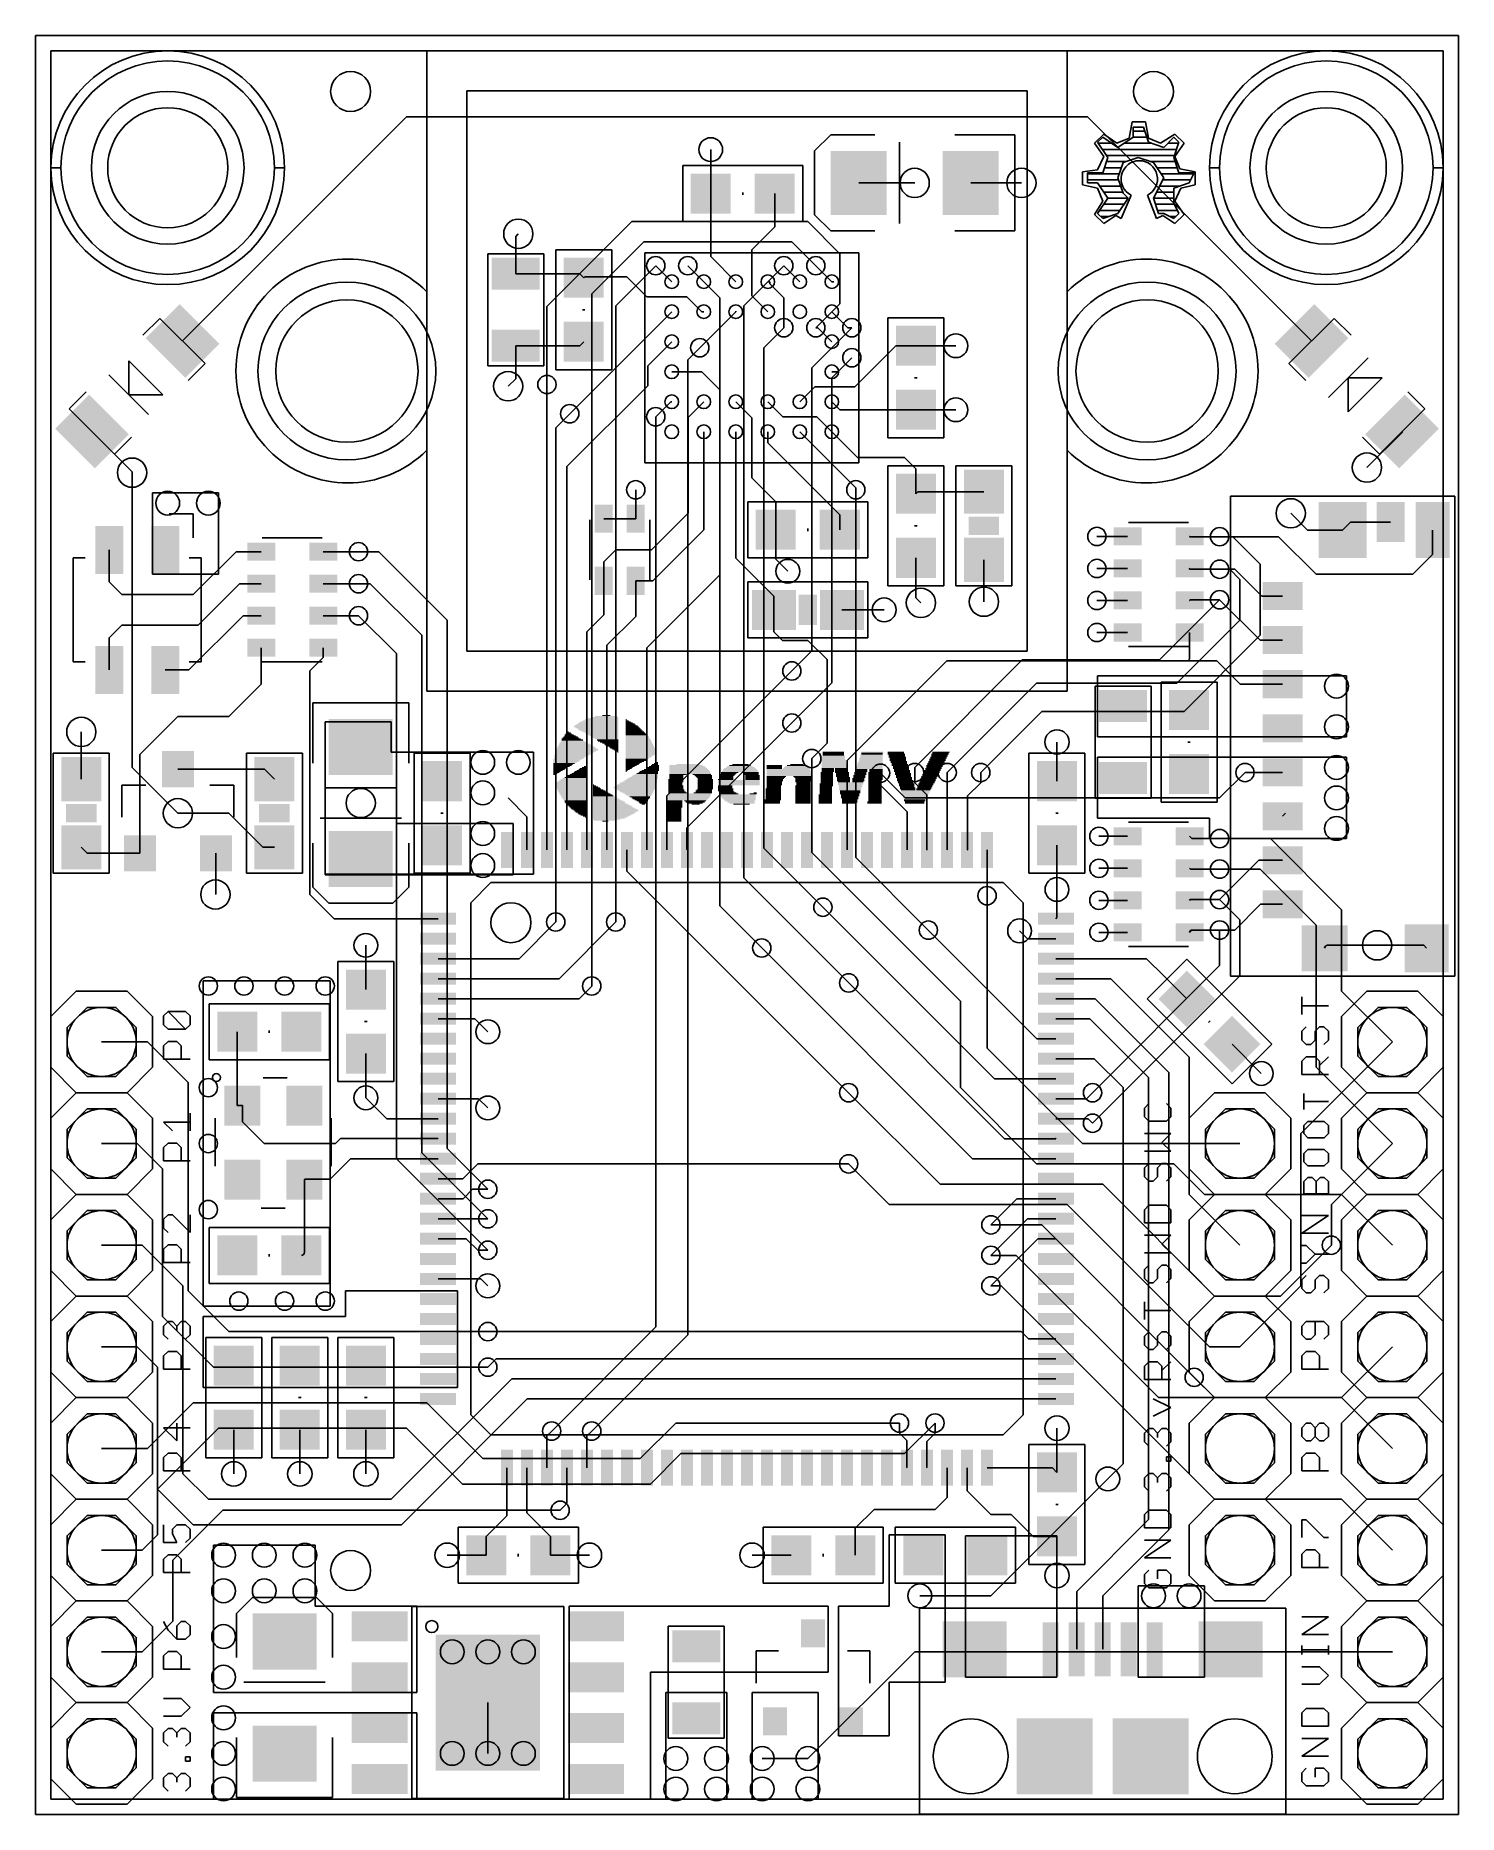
# Model space of a CAD drawing. Extents: x 0 to 35.6, y 0 to 44.5.
import ezdxf

# ---------------------------------------------------------------- set-up
doc = ezdxf.new("R2010")
doc.units = 0
for name, color, linetype in [('1', 12, 'CONTINUOUS'), ('15', 12, 'CONTINUOUS'), ('16', 132, 'CONTINUOUS'), ('17', 110, 'CONTINUOUS'), ('18', 110, 'CONTINUOUS'), ('2', 132, 'CONTINUOUS'), ('20', 40, 'CONTINUOUS'), ('21', 253, 'CONTINUOUS')]:
    doc.layers.add(name, color=color, linetype=linetype)

# ---------------------------------------------------------------- blocks, each defined once
blk = doc.blocks.new('RECT')
blk.add_solid([(-0.5, -0.5), (0.5, -0.5), (-0.5, 0.5), (0.5, 0.5)])
blk = doc.blocks.new('PIE')
blk.add_circle((0, 0), 0.5)
blk = doc.blocks.new('ROUNDP')
blk.add_circle((0, 0), 0.5)
blk = doc.blocks.new('OCTAGONP')
blk.add_lwpolyline([(-0.5, -0.2071), (-0.5, 0.2071), (-0.2071, 0.5), (0.2071, 0.5), (0.5, 0.2071), (0.5, -0.2071), (0.2071, -0.5), (-0.2071, -0.5)], close=True)
blk = doc.blocks.new('ROUNDV')
blk.add_circle((0, 0), 0.5)

msp = doc.modelspace()

# ---------------------------------------------------------------- linework, layer by layer
at = {"layer": '1'}
for p, q in [((3.6714, 36.8184), (9.271, 42.418)), ((9.271, 42.418), (26.289, 42.418)), ((31.8886, 36.8184), (26.289, 42.418)), ((26.289, 42.418), (26.289, 42.418)), ((16.873, 40.5), (16.873, 41.6)), ((16.873, 40.5), (16.873, 38.927)), ((18.473, 39.673), (18.473, 40.5)), ((20.571, 40.767), (21.971, 40.767)), ((23.371, 40.767), (24.638, 40.767)), ((17.9, 39.1), (18.473, 39.673)), ((12, 39.432), (12.065, 39.497)), ((12, 38.5), (12, 39.432)), ((15.9, 38.3), (15.5, 38.7)), ((16.7, 38.3), (16.3, 38.7)), ((17.5, 38.3), (16.873, 38.927)), ((17.9, 38.7), (17.9, 39.1)), ((17.9, 38.7), (17.9, 37.95)), ((19.1, 38.3), (18.7, 38.7)), ((19.9, 38.3), (19.5, 38.7)), ((12, 38.5), (13.6, 38.5)), ((13.6, 38.5), (13.7, 38.4)), ((13.725, 38.425), (13.7, 38.4)), ((13.725, 38.425), (14.775, 38.425)), ((15.275, 37.925), (14.775, 38.425)), ((18.3, 38.3), (18.35, 38.3)), ((18.35, 38.3), (18.35, 38.25)), ((18.35, 38.25), (18.7, 37.9)), ((19.9, 38.3), (19.95, 38.3)), ((16.275, 37.925), (15.275, 37.925)), ((16.65, 37.55), (16.275, 37.925)), ((17.9, 37.95), (18.3, 37.55)), ((18.7, 37.9), (18.7, 37.15)), ((15.9, 37.55), (13.35, 35)), ((17.5, 37.55), (16.6, 36.65)), ((16.7, 37.55), (16.65, 37.55)), ((17.5, 37.55), (17.5, 37.562)), ((20.3, 37.15), (19.9, 37.55)), ((19.5, 37.15), (19.55, 37.15)), ((19.55, 37.15), (19.9, 36.8)), ((20.4, 37.15), (20.3, 37.15)), ((12, 36.7), (13.6, 36.7)), ((12, 36.7), (12, 35.876)), ((13.6, 36.7), (13.7, 36.8)), ((15.9, 36.8), (15.3, 36.2)), ((20.475, 35.675), (21.5, 36.7)), ((21.5, 36.7), (22, 36.7)), ((22, 36.7), (23, 36.7)), ((15.3, 36.2), (15.3, 35.7)), ((15.9, 36.05), (16.65, 36.05)), ((16.65, 36.05), (17.1, 35.6)), ((19.9, 36.05), (20.05, 36.05)), ((20.05, 36.05), (20.4, 36.4)), ((12, 35.876), (11.811, 35.687)), ((12.78, 24.103), (12.78, 35.731)), ((15.3, 35.7), (13.28, 33.68)), ((17.1, 35.6), (17.1, 30.973)), ((19.1, 35.3), (19.475, 35.675)), ((19.475, 35.675), (20.475, 35.675)), ((15.875, 35.3), (15.5, 34.925)), ((15.9, 35.3), (15.875, 35.3)), ((16.3068, 34.9068), (16.7, 35.3)), ((17.5, 35.3), (17.9, 34.9)), ((18.3, 35.3), (18.675, 34.925)), ((19.9, 35.3), (20.1, 35.1)), ((16.3068, 34.9068), (16.3068, 32.512)), ((17.9, 34.9), (17.9, 34)), ((18.675, 34.925), (19.525, 34.925)), ((19.525, 34.925), (19.9, 34.55)), ((20.1, 35.1), (22, 35.1)), ((22, 35.1), (23, 35.1)), ((2.413, 33.5513), (1.4086, 34.5556)), ((16.7, 34.55), (16.7, 32.1)), ((17.5, 34.55), (17.5, 31.395)), ((18.3, 34.55), (18.3, 34.273)), ((18.3, 34.273), (20.1, 32.473)), ((20.5, 33.15), (19.1, 34.55)), ((20.541, 33.909), (19.9, 34.55)), ((33.274, 33.655), (34.1514, 34.5324)), ((34.1514, 34.5324), (34.1514, 34.5556)), ((17.9, 34), (17.9, 33.4)), ((21.717, 33.909), (20.541, 33.909)), ((22, 33.626), (21.717, 33.909)), ((2.413, 33.528), (2.413, 33.5513)), ((13.28, 24.103), (13.28, 33.68)), ((17.9, 33.4), (18.5, 32.8)), ((22, 33), (22, 33.626)), ((2.921, 33.02), (2.921, 30.988)), ((4.572, 33.02), (2.921, 33.02)), ((4.572, 30.988), (4.572, 33.02)), ((15, 32.375), (15, 33.1)), ((20.5, 33.1), (20.5, 33.15)), ((22.05, 33.05), (22, 33)), ((23.7, 33.05), (22.05, 33.05)), ((15.3948, 31.6), (16.3068, 32.512)), ((18.5, 32.1), (18.5, 32.8)), ((20.1, 32.1), (20.1, 32.473)), ((31.788, 32.093), (31.369, 32.512)), ((14.2, 32.375), (15, 32.375)), ((16.7, 32.1), (15.425, 30.825)), ((18.5, 32.1), (18.5, 31.3635)), ((32.666, 32.093), (31.788, 32.093)), ((32.866, 32.293), (32.666, 32.093)), ((33.866, 32.293), (32.866, 32.293)), ((34.916, 32.093), (34.916, 31.487)), ((1.84, 31.599), (1.84, 30.799)), ((14.5, 31.6), (14.2, 31.3)), ((14.5, 31.6), (15.3948, 31.6)), ((27.292, 31.934), (26.524, 31.934)), ((29.591, 31.9278), (28.8482, 31.9278)), ((31.0642, 31.9278), (29.591, 31.9278)), ((31.0642, 31.9278), (32.004, 30.988)), ((5.01, 31.553), (3.937, 30.48)), ((5.6385, 31.553), (5.01, 31.553)), ((7.1885, 31.553), (8.071, 31.553)), ((14.2, 30.825), (14.2, 31.3)), ((17.5, 31.395), (18.454, 30.441)), ((18.5, 31.3635), (18.8, 31.0635)), ((22, 31.4), (22, 30.4)), ((23.7, 31.35), (23.7, 30.304)), ((27.292, 31.134), (26.524, 31.134)), ((28.842, 31.134), (28.842, 31.115)), ((28.842, 31.115), (29.591, 31.115)), ((29.972, 31.115), (29.591, 31.115)), ((30.644, 30.443), (29.972, 31.115)), ((34.417, 30.988), (34.916, 31.487)), ((2.159, 30.48), (1.84, 30.799)), ((2.921, 30.988), (4.572, 30.988)), ((5.099, 30.753), (4.064, 29.718)), ((5.6385, 30.753), (5.099, 30.753)), ((7.1885, 30.753), (8.071, 30.753)), ((14.2, 30.825), (14.2, 29.972)), ((15, 30.825), (15, 29.937)), ((15, 30.825), (15.425, 30.825)), ((17.1, 30.973), (15.28, 29.153)), ((32.004, 30.988), (34.417, 30.988)), ((3.937, 30.48), (2.159, 30.48)), ((18.454, 30.099), (18.454, 30.441)), ((22, 30.4), (22.127, 30.273)), ((27.292, 30.334), (26.524, 30.334)), ((28.842, 30.334), (28.861, 30.353)), ((28.861, 30.353), (29.591, 30.353)), ((30.601, 29.343), (29.591, 30.353)), ((31.166, 30.443), (30.644, 30.443)), ((5.188, 29.953), (3.834, 28.599)), ((5.6385, 29.953), (5.188, 29.953)), ((7.1885, 29.953), (8.071, 29.953)), ((14.2, 29.972), (13.78, 29.552)), ((14.28, 29.217), (15, 29.937)), ((18.454, 30.099), (18.454, 29.552)), ((20.154, 30.099), (21.209, 30.099)), ((2.159, 29.718), (1.84, 29.399)), ((1.84, 28.599), (1.84, 29.399)), ((4.064, 29.718), (2.159, 29.718)), ((13.78, 24.103), (13.78, 29.552)), ((18.454, 29.552), (18.669, 29.337)), ((19.304, 29.337), (18.669, 29.337)), ((19.78, 28.861), (19.304, 29.337)), ((27.292, 29.534), (26.524, 29.534)), ((28.842, 29.534), (28.842, 28.871)), ((31.166, 29.343), (30.601, 29.343)), ((5.6385, 29.153), (5.6385, 28.2445)), ((7.1885, 28.9055), (6.858, 28.575)), ((7.1885, 29.153), (7.1885, 28.9055)), ((14.28, 24.103), (14.28, 29.217)), ((15.28, 24.103), (15.28, 29.153)), ((3.24, 28.599), (3.834, 28.599)), ((6.858, 28.575), (6.858, 22.987)), ((15.78, 25.453), (18.9, 28.573)), ((19.78, 28.861), (19.78, 26.765)), ((20.28, 26.333), (22.776, 28.829)), ((28.8, 28.829), (22.776, 28.829)), ((26.543, 28.448), (32.766, 28.448)), ((26.543, 26.924), (26.543, 28.448)), ((28.842, 28.871), (28.8, 28.829)), ((29.518, 28.829), (28.8, 28.829)), ((29.518, 28.829), (30.104, 28.243)), ((32.766, 28.448), (32.766, 26.924)), ((5.6385, 28.2445), (4.826, 27.432)), ((31.166, 28.243), (30.104, 28.243)), ((2.606, 26.482), (3.556, 27.432)), ((4.826, 27.432), (3.556, 27.432)), ((7.239, 27.305), (8.89, 27.305)), ((7.239, 23.495), (7.239, 27.305)), ((8.89, 27.305), (8.89, 26.543)), ((18.9, 27.273), (16.28, 24.653)), ((1.143, 25.869), (1.143, 27.051)), ((19.78, 26.765), (19.399, 26.384)), ((25.527, 25.819), (25.527, 26.797)), ((32.766, 26.924), (26.543, 26.924)), ((2.606, 24.019), (2.606, 26.482)), ((8.89, 26.543), (12.446, 26.543)), ((12.446, 26.543), (12.446, 23.495)), ((20.28, 24.103), (20.28, 26.333)), ((26.543, 26.416), (32.766, 26.416)), ((26.543, 24.892), (26.543, 26.416)), ((32.766, 26.416), (32.766, 24.384)), ((3.556, 26.119), (5.719, 26.119)), ((5.719, 26.119), (5.969, 25.869)), ((21.117, 26.019), (21.117, 25.719)), ((21.971, 25.781), (21.971, 26.035)), ((22.2758, 25.4762), (21.971, 25.781)), ((22.78, 26.0312), (22.7838, 26.035)), ((22.78, 24.103), (22.78, 26.0312)), ((23.2918, 25.4508), (23.622, 25.781)), ((23.622, 25.781), (23.622, 26.035)), ((30.226, 26.035), (31.158, 26.035)), ((31.158, 26.035), (31.166, 26.043)), ((7.239, 25.654), (9.017, 25.654)), ((7.239, 23.476), (7.239, 25.654)), ((9.017, 25.654), (9.017, 24.765)), ((12.28, 24.931), (11.811, 25.4)), ((15.78, 24.103), (15.78, 25.453)), ((21.117, 25.719), (21.78, 25.056)), ((22.2758, 24.1072), (22.2758, 25.4762)), ((23.2918, 24.1148), (23.2918, 25.4508)), ((3.556, 25.019), (4.826, 25.019)), ((5.676, 24.169), (4.826, 25.019)), ((12.28, 24.103), (12.28, 24.931)), ((21.78, 24.103), (21.78, 25.056)), ((29.337, 24.892), (26.543, 24.892)), ((29.337, 24.384), (29.337, 24.892)), ((31.166, 24.943), (31.242, 25.019)), ((9.017, 24.765), (11.938, 24.765)), ((11.938, 24.765), (11.938, 23.476)), ((16.28, 24.103), (16.28, 24.653)), ((1.293, 24.019), (1.143, 24.169)), ((2.606, 24.019), (1.293, 24.019)), ((4.506, 24.019), (4.506, 22.9972)), ((5.969, 24.169), (5.676, 24.169)), ((14.78, 24.103), (14.78, 23.574)), ((23.78, 24.103), (23.78, 22.956)), ((25.527, 23.114), (25.527, 24.219)), ((27.292, 24.441), (26.5746, 24.441)), ((28.842, 24.441), (28.899, 24.384)), ((28.899, 24.384), (29.591, 24.384)), ((32.766, 24.384), (29.337, 24.384)), ((14.78, 23.574), (20.32, 18.034)), ((27.292, 23.641), (26.5746, 23.641)), ((28.842, 23.641), (28.861, 23.622)), ((28.861, 23.622), (29.591, 23.622)), ((29.591, 22.86), (30.574, 23.843)), ((31.166, 23.843), (30.574, 23.843)), ((12.446, 23.495), (7.239, 23.495)), ((11.938, 23.476), (7.239, 23.476)), ((25.527, 22.41), (25.527, 23.114)), ((4.506, 22.9972), (4.4958, 22.987)), ((6.858, 22.987), (7.462, 22.383)), ((23.963, 18.383), (19.676, 22.67)), ((27.292, 22.841), (26.5746, 22.841)), ((29.591, 22.86), (28.861, 22.86)), ((30.617, 22.743), (29.972, 22.098)), ((31.166, 22.743), (30.617, 22.743)), ((10.06, 22.383), (7.462, 22.383)), ((12.083, 21.383), (13, 22.3)), ((13.083, 20.883), (14.5, 22.3)), ((25.527, 22.41), (25.5, 22.383)), ((25.025, 19.383), (22.311, 22.097)), ((24.788, 21.883), (24.592, 22.079)), ((25.5, 21.883), (24.788, 21.883)), ((27.292, 22.041), (26.5746, 22.041)), ((28.899, 22.098), (28.842, 22.041)), ((29.591, 22.098), (28.899, 22.098)), ((29.972, 22.098), (29.591, 22.098)), ((8.255, 20.612), (8.255, 21.717)), ((10.06, 21.383), (12.083, 21.383)), ((18.149, 21.651), (23.417, 16.383)), ((25.5, 21.383), (27.766, 21.383)), ((27.766, 21.383), (28.194, 20.955)), ((33.528, 21.717), (32.29, 21.717)), ((34.692, 21.717), (33.528, 21.717)), ((34.766, 21.643), (34.692, 21.717)), ((28.194, 20.955), (28.194, 20.955)), ((28.194, 20.955), (28.7713, 20.3777)), ((4.191, 20.828), (7.366, 20.828)), ((4.191, 12.7), (4.191, 20.828)), ((7.366, 20.828), (7.366, 12.7)), ((10.06, 20.883), (13.083, 20.883)), ((13.583, 20.383), (13.9, 20.7)), ((24.217, 16.883), (20.322, 20.778)), ((25.5, 20.883), (26.869, 20.883)), ((26.869, 20.883), (28.829, 18.923)), ((10.06, 20.383), (13.583, 20.383)), ((25.5, 20.383), (26.48, 20.383)), ((26.48, 20.383), (28.321, 18.542)), ((5.042, 19.558), (5.042, 17.714)), ((10.06, 19.883), (10.978, 19.883)), ((10.978, 19.883), (11.303, 19.558)), ((25.5, 19.883), (26.345, 19.883)), ((26.345, 19.883), (27.813, 18.415)), ((25.5, 19.383), (25.025, 19.383)), ((29.9027, 19.2463), (30.634, 18.515)), ((33.909, 19.304), (31.623, 17.018)), ((8.255, 19.012), (8.255, 17.907)), ((25.5, 18.883), (26.456, 18.883)), ((26.456, 18.883), (27.178, 18.161)), ((28.829, 18.923), (28.829, 15.494)), ((25.5, 18.383), (23.963, 18.383)), ((27.813, 18.415), (27.813, 7.366)), ((28.321, 18.542), (28.321, 7.112)), ((8.779, 17.383), (8.255, 17.907)), ((10.06, 17.883), (11.073, 17.883)), ((11.073, 17.883), (11.303, 17.653)), ((25.5, 17.883), (26.265, 17.883)), ((26.265, 17.883), (26.416, 18.034)), ((27.178, 18.161), (27.178, 8.763)), ((5.042, 17.714), (5.169, 17.714)), ((5.169, 17.714), (5.169, 17.31)), ((10.06, 17.383), (8.779, 17.383)), ((25.5, 17.383), (26.305, 17.383)), ((26.305, 17.383), (26.416, 17.272)), ((5.169, 17.31), (5.715, 16.764)), ((31.623, 17.018), (31.623, 13.208)), ((5.715, 16.764), (7.493, 16.764)), ((7.493, 16.764), (7.62, 16.891)), ((7.62, 16.891), (10.052, 16.891)), ((10.052, 16.891), (10.06, 16.883)), ((25.5, 16.883), (24.217, 16.883)), ((32.385, 15.24), (33.909, 16.764)), ((7.874, 16.383), (7.366, 15.875)), ((10.06, 16.383), (7.874, 16.383)), ((10.676, 15.883), (11.049, 16.256)), ((11.049, 16.256), (20.32, 16.256)), ((25.5, 16.383), (23.417, 16.383)), ((6.73, 15.875), (6.719, 15.864)), ((6.719, 15.864), (6.719, 14.047)), ((7.366, 15.875), (6.73, 15.875)), ((10.06, 15.883), (10.676, 15.883)), ((10.684, 15.383), (10.922, 15.621)), ((10.922, 15.621), (11.303, 15.621)), ((10.06, 15.383), (10.684, 15.383)), ((24.527, 15.383), (23.876, 14.732)), ((25.5, 15.383), (24.527, 15.383)), ((28.829, 15.494), (30.099, 14.224)), ((32.385, 14.224), (32.385, 15.24)), ((10.06, 14.883), (11.303, 14.883)), ((24.789, 14.883), (23.876, 13.97)), ((25.5, 14.883), (24.789, 14.883)), ((2.667, 14.224), (1.651, 14.224)), ((3.683, 13.208), (2.667, 14.224)), ((10.06, 14.383), (10.763, 14.383)), ((10.763, 14.383), (10.795, 14.351)), ((10.795, 14.351), (11.049, 14.097)), ((25.051, 14.383), (23.876, 13.208)), ((25.5, 14.383), (25.051, 14.383)), ((11.049, 14.097), (11.303, 14.097)), ((10.06, 13.383), (11.128, 13.383)), ((11.128, 13.383), (11.303, 13.208)), ((3.683, 8.509), (3.683, 13.208)), ((7.747, 12.446), (7.747, 13.081)), ((7.747, 13.081), (10.541, 13.081)), ((10.541, 13.081), (10.541, 10.668)), ((31.623, 13.208), (30.099, 11.684)), ((7.366, 12.7), (4.191, 12.7)), ((4.191, 12.446), (7.747, 12.446)), ((4.191, 10.668), (4.191, 12.446)), ((11.303, 12.065), (24.635, 12.065)), ((24.817, 11.883), (24.635, 12.065)), ((2.54, 11.684), (1.651, 11.684)), ((3.048, 11.176), (2.54, 11.684)), ((25.5, 11.883), (24.817, 11.883)), ((33.909, 11.684), (32.639, 10.414)), ((3.048, 8.128), (3.048, 11.176)), ((11.51, 11.383), (11.303, 11.176)), ((25.5, 11.383), (11.51, 11.383)), ((11.899, 10.883), (8.89, 7.874)), ((25.5, 10.883), (11.899, 10.883)), ((29.464, 10.414), (28.956, 10.922)), ((10.541, 10.668), (4.191, 10.668)), ((12.288, 10.383), (9.144, 7.239)), ((25.5, 10.383), (12.288, 10.383)), ((32.639, 10.414), (29.464, 10.414)), ((21.59, 9.525), (21.59, 9.779)), ((22.479, 9.525), (22.479, 9.779)), ((4.953, 9.614), (4.953, 8.509)), ((6.604, 9.614), (6.604, 8.509)), ((8.255, 9.614), (8.255, 8.509)), ((12.78, 9.461), (12.899, 9.58)), ((12.78, 8.663), (12.78, 9.461)), ((13.78, 9.461), (13.899, 9.58)), ((13.78, 8.663), (13.78, 9.461)), ((21.772, 9.343), (21.59, 9.525)), ((21.772, 9.343), (21.772, 8.671)), ((22.272, 9.318), (22.479, 9.525)), ((25.527, 8.547), (25.527, 9.652)), ((22.272, 9.318), (22.272, 8.671)), ((4.318, 7.874), (3.683, 8.509)), ((11.78, 8.663), (11.78, 7.462)), ((12.28, 8.663), (12.28, 7.532)), ((13.28, 8.663), (13.28, 7.769)), ((21.772, 8.671), (21.78, 8.663)), ((22.272, 8.671), (22.28, 8.663)), ((22.78, 8.663), (22.78, 7.921)), ((23.28, 8.663), (23.28, 8.089)), ((23.78, 8.663), (25.411, 8.663)), ((25.411, 8.663), (25.527, 8.547)), ((27.178, 8.763), (26.797, 8.382)), ((3.937, 7.239), (3.048, 8.128)), ((23.28, 8.089), (23.876, 7.493)), ((8.89, 7.874), (4.318, 7.874)), ((13.28, 7.769), (13.111, 7.6)), ((20.955, 7.62), (20.485, 7.15)), ((22.479, 7.62), (20.955, 7.62)), ((22.78, 7.921), (22.479, 7.62)), ((9.144, 7.239), (3.937, 7.239)), ((11.78, 7.462), (11.265, 6.947)), ((12.28, 7.532), (12.865, 6.947)), ((20.485, 6.477), (20.485, 7.15)), ((23.876, 7.493), (24.384, 7.493)), ((24.384, 7.493), (24.93, 6.947)), ((27.813, 7.366), (26.02, 5.573)), ((28.321, 7.112), (26.67, 5.461)), ((4.445, 6.731), (6.985, 6.731)), ((4.445, 3.048), (4.445, 6.731)), ((6.985, 6.731), (6.985, 5.207)), ((11.265, 6.477), (11.265, 6.947)), ((12.865, 6.477), (12.865, 6.947)), ((21.336, 5.207), (21.336, 6.985)), ((21.336, 6.985), (22.733, 6.985)), ((22.733, 6.985), (22.733, 3.302)), ((25.527, 6.9596), (23.241, 6.9596)), ((23.241, 6.9596), (23.241, 3.429)), ((25.527, 6.947), (24.93, 6.947)), ((25.527, 3.429), (25.527, 6.9596)), ((25.527, 6.947), (25.527, 5.969)), ((11.265, 6.477), (10.287, 6.477)), ((12.865, 6.477), (13.843, 6.477)), ((18.885, 6.477), (17.907, 6.477)), ((26.02, 4.1275), (26.02, 5.573)), ((26.67, 5.461), (26.67, 4.1275)), ((27.559, 3.429), (27.559, 5.715)), ((27.559, 5.715), (29.21, 5.715)), ((29.21, 5.715), (29.21, 3.429)), ((6.985, 5.207), (9.525, 5.207)), ((9.525, 5.207), (9.525, 3.048)), ((13.335, 0.381), (13.335, 5.207)), ((13.335, 5.207), (19.812, 5.207)), ((19.812, 5.207), (19.812, 3.556)), ((20.066, 1.962), (20.066, 5.207)), ((20.066, 5.207), (21.336, 5.207)), ((19.812, 3.556), (15.367, 3.556)), ((15.367, 3.556), (15.367, 0.381)), ((22.733, 3.302), (21.336, 3.302)), ((21.336, 3.302), (21.336, 1.962)), ((23.241, 3.429), (25.527, 3.429)), ((29.21, 3.429), (27.559, 3.429)), ((9.525, 3.048), (4.445, 3.048)), ((11.303, 2.794), (11.303, 1.524)), ((15.748, 3.048), (17.272, 3.048)), ((15.748, 0.381), (15.748, 3.048)), ((17.272, 3.048), (17.272, 0.381)), ((17.907, 3.048), (19.558, 3.048)), ((17.907, 0.381), (17.907, 3.048)), ((19.558, 3.048), (19.558, 0.381)), ((4.445, 0.381), (4.445, 2.54)), ((4.445, 2.54), (9.525, 2.54)), ((9.525, 2.54), (9.525, 0.381)), ((21.336, 1.962), (20.066, 1.962)), ((9.525, 0.381), (4.445, 0.381)), ((15.367, 0.381), (13.335, 0.381)), ((17.272, 0.381), (15.748, 0.381)), ((19.558, 0.381), (17.907, 0.381))]:
    msp.add_line(p, q, dxfattribs=at)
for centre, radius, start, end in [((28.8482, 31.934), 0.0062, 180, 270), ((28.8482, 31.934), 0.0062, 180, 270), ((28.8484, 31.134), 0.0064, 90, 180), ((28.8484, 30.334), 0.0064, 180, 270), ((22.28, 24.1072), 0.0042, 180, 270), ((22.78, 24.1068), 0.0038, 270, 0), ((23.28, 24.1148), 0.0118, 270, 0), ((28.861, 22.841), 0.019, 90, 180), ((28.899, 22.041), 0.057, 90, 180), ((32.29, 21.643), 0.074, 90, 180), ((25.492, 16.883), 0.008, 0, 90), ((6.642, 14.047), 0.077, 270, 0)]:
    msp.add_arc(centre, radius, start, end, dxfattribs=at)
at = {"layer": '15'}
for p, q in [((0.381, 0.381), (0.381, 44.069)), ((0.381, 44.069), (35.179, 44.069)), ((35.179, 44.069), (35.179, 0.381)), ((35.179, 0.381), (0.381, 0.381))]:
    msp.add_line(p, q, dxfattribs=at)
at = {"layer": '16'}
for p, q in [((12.78, 37.68), (14.9, 39.8)), ((14.9, 39.8), (19.3, 39.8)), ((19.3, 39.8), (20.1, 39)), ((13.9, 38), (15.2, 39.3)), ((15.2, 39.3), (18.9, 39.3)), ((18.9, 39.3), (19.5, 38.7)), ((14.5, 37.7), (15.5, 38.7)), ((17.1, 37.9), (16.3, 38.7)), ((17.7, 37.7), (18.7, 38.7)), ((20.1, 39), (20.1, 37.75)), ((13.9, 20.7), (13.9, 38)), ((17.1, 22.7), (17.1, 37.9)), ((12.78, 35.731), (12.78, 37.68)), ((14.5, 22.3), (14.5, 37.7)), ((17.7, 23.4), (17.7, 37.7)), ((20.1, 37.75), (19.5, 37.15)), ((18.2, 36.65), (18.7, 37.15)), ((19.4, 36.15), (20.4, 37.15)), ((16.3, 36.35), (16.6, 36.65)), ((18.2, 24.146), (18.2, 36.65)), ((16.3, 11.981), (16.3, 36.35)), ((19.4, 36.15), (19.4, 29.073)), ((19.9, 35.9), (20.4, 36.4)), ((19.9, 35.9), (19.9, 28.273)), ((13, 34.65), (13.35, 35)), ((15.5, 34.925), (15.5, 12.181)), ((13, 34.65), (13, 22.3)), ((2.413, 33.528), (2.413, 26.162)), ((20.5, 33.1), (20.5, 27.993)), ((29.591, 31.9278), (29.9212, 31.9278)), ((30.607, 31.242), (29.9212, 31.9278)), ((8.071, 31.553), (8.579, 31.553)), ((8.579, 31.553), (10.287, 29.845)), ((29.591, 31.115), (29.845, 31.115)), ((29.845, 31.115), (30.099, 30.861)), ((30.607, 29.464), (30.607, 31.242)), ((8.071, 30.753), (8.363, 30.753)), ((8.363, 30.753), (9.652, 29.464)), ((30.099, 30.861), (30.099, 29.845)), ((28.086, 28.848), (29.591, 30.353)), ((9.017, 29.007), (8.071, 29.953)), ((10.287, 29.845), (10.287, 16.637)), ((28.521, 28.267), (30.099, 29.845)), ((9.652, 16.534), (9.652, 29.464)), ((28.702, 27.559), (30.607, 29.464)), ((9.017, 16.383), (9.017, 29.007)), ((19.4, 29.073), (18.9, 28.573)), ((21.971, 26.162), (24.657, 28.848)), ((28.086, 28.848), (24.657, 28.848)), ((19.9, 28.273), (18.9, 27.273)), ((25.0158, 28.267), (22.7838, 26.035)), ((25.0158, 28.267), (28.521, 28.267)), ((20.5, 27.993), (20.5, 23.908)), ((23.622, 26.035), (25.146, 27.559)), ((25.146, 27.559), (28.702, 27.559)), ((19.399, 26.384), (19.399, 24.035)), ((2.413, 26.162), (3.556, 25.019)), ((21.736, 25.4), (21.117, 26.019)), ((21.971, 26.035), (21.971, 26.162)), ((29.591, 25.4), (30.226, 26.035)), ((21.736, 25.4), (29.591, 25.4)), ((18.2, 24.146), (19.676, 22.67)), ((19.399, 24.035), (23.114, 20.32)), ((29.591, 24.384), (30.861, 24.384)), ((30.861, 24.384), (32.639, 22.606)), ((22.311, 22.097), (20.5, 23.908)), ((29.591, 23.622), (30.607, 23.622)), ((30.607, 23.622), (32.004, 22.225)), ((17.7, 23.4), (20.322, 20.778)), ((18.149, 21.651), (17.1, 22.7)), ((23.78, 22.956), (23.78, 19.146)), ((30.099, 22.352), (29.591, 22.86)), ((30.099, 20.955), (30.099, 22.352)), ((32.004, 22.225), (32.004, 18.669)), ((32.639, 22.606), (32.639, 20.574)), ((29.591, 21.209), (29.591, 22.098)), ((26.416, 18.034), (29.591, 21.209)), ((26.416, 17.272), (30.099, 20.955)), ((32.639, 20.574), (33.909, 19.304)), ((23.114, 20.32), (23.114, 18.161)), ((2.794, 19.304), (1.651, 19.304)), ((3.81, 18.288), (2.794, 19.304)), ((23.78, 19.146), (26.162, 16.764)), ((32.004, 18.669), (33.909, 16.764)), ((3.81, 13.081), (3.81, 18.288)), ((22.606, 15.748), (20.32, 18.034)), ((23.114, 18.161), (25.019, 16.256)), ((2.54, 16.764), (1.651, 16.764)), ((3.175, 16.129), (2.54, 16.764)), ((9.652, 16.534), (11.303, 14.883)), ((10.287, 16.637), (11.303, 15.621)), ((26.162, 16.764), (30.099, 16.764)), ((3.175, 12.446), (3.175, 16.129)), ((9.017, 16.383), (11.303, 14.097)), ((21.336, 15.24), (20.32, 16.256)), ((25.019, 16.256), (28.448, 16.256)), ((28.448, 16.256), (29.21, 15.494)), ((26.67, 15.748), (22.606, 15.748)), ((26.67, 15.748), (29.464, 12.954)), ((25.781, 15.24), (21.336, 15.24)), ((29.337, 11.684), (25.781, 15.24)), ((29.21, 15.494), (32.639, 15.494)), ((32.639, 15.494), (33.909, 14.224)), ((25.146, 14.732), (23.876, 14.732)), ((28.956, 10.922), (25.146, 14.732)), ((31.115, 12.954), (32.385, 14.224)), ((24.511, 13.97), (23.876, 13.97)), ((28.067, 10.414), (24.511, 13.97)), ((4.826, 12.065), (3.81, 13.081)), ((23.876, 13.208), (24.13, 13.208)), ((29.464, 7.874), (24.13, 13.208)), ((29.464, 12.954), (31.115, 12.954)), ((4.445, 11.176), (3.175, 12.446)), ((11.303, 12.065), (4.826, 12.065)), ((15.5, 12.181), (12.899, 9.58)), ((13.899, 9.58), (16.3, 11.981)), ((30.099, 11.684), (29.337, 11.684)), ((11.303, 11.176), (4.445, 11.176)), ((3.937, 10.287), (2.794, 9.144)), ((9.779, 10.287), (3.937, 10.287)), ((11.176, 8.89), (9.779, 10.287)), ((32.639, 10.414), (28.067, 10.414)), ((33.909, 9.144), (32.639, 10.414)), ((16.002, 9.779), (15.113, 8.89)), ((16.002, 9.779), (21.59, 9.779)), ((21.717, 9.017), (22.479, 9.779)), ((4.572, 9.652), (3.048, 8.128)), ((9.271, 9.652), (4.572, 9.652)), ((10.668, 8.255), (9.271, 9.652)), ((2.794, 9.144), (1.651, 9.144)), ((15.113, 8.89), (11.176, 8.89)), ((16.129, 9.017), (15.367, 8.255)), ((16.129, 9.017), (21.717, 9.017)), ((3.048, 8.128), (3.048, 6.985)), ((15.367, 8.255), (10.668, 8.255)), ((23.876, 5.461), (26.797, 8.382)), ((4.679, 7.6), (3.429, 6.35)), ((13.111, 7.6), (4.679, 7.6)), ((32.639, 7.874), (29.464, 7.874)), ((33.909, 6.604), (32.639, 7.874)), ((3.048, 6.985), (2.667, 6.604)), ((2.667, 6.604), (1.651, 6.604)), ((3.429, 6.35), (3.429, 4.826)), ((22.098, 5.461), (23.876, 5.461)), ((3.429, 4.826), (2.667, 4.064)), ((2.667, 4.064), (1.651, 4.064)), ((21.971, 4.064), (19.304, 1.397)), ((33.909, 4.064), (21.971, 4.064)), ((17.907, 3.048), (19.558, 3.048)), ((17.907, 0.381), (17.907, 3.048)), ((19.558, 3.048), (19.558, 0.381)), ((19.304, 1.397), (18.161, 1.397)), ((19.558, 0.381), (17.907, 0.381))]:
    msp.add_line(p, q, dxfattribs=at)
at = {"layer": '2'}
for p, q in [((0, 0), (0, 44.45)), ((0, 44.45), (35.56, 44.45)), ((35.56, 44.45), (35.56, 0)), ((35.56, 0), (0, 0))]:
    msp.add_line(p, q, dxfattribs=at)
at = {"layer": '20'}
for p, q in [((0, 44.45), (0, 0)), ((35.56, 44.45), (0, 44.45)), ((35.56, 0), (35.56, 44.45)), ((0, 0), (35.56, 0))]:
    msp.add_line(p, q, dxfattribs=at)
at = {"layer": '21'}
for p, q in [((9.78, 38.045), (9.78, 44.068)), ((9.78, 44.068), (25.78, 44.068)), ((25.78, 44.068), (25.78, 38.045)), ((24.78, 43.068), (10.78, 43.068)), ((10.78, 43.068), (10.78, 29.068)), ((24.78, 29.068), (24.78, 43.068)), ((27.3304, 41.8846), (27.4066, 42.291)), ((27.4066, 42.291), (27.7368, 42.291)), ((27.7368, 42.291), (27.813, 41.8846)), ((19.871, 41.967), (19.471, 41.567)), ((20.971, 41.967), (19.871, 41.967)), ((21.59, 39.751), (21.59, 41.783)), ((22.971, 41.967), (24.471, 41.967)), ((24.471, 41.967), (24.471, 39.567)), ((26.4668, 41.7576), (26.6954, 41.9862)), ((26.543, 41.783), (26.67, 41.91)), ((26.797, 41.402), (26.543, 41.783)), ((26.67, 41.91), (27.051, 41.656)), ((26.6954, 41.9862), (27.0256, 41.7576)), ((27.0256, 41.7576), (27.3304, 41.8846)), ((27.051, 41.656), (27.432, 41.91)), ((27.432, 41.91), (27.432, 42.164)), ((27.432, 42.164), (27.686, 42.164)), ((27.432, 42.0624), (27.7199, 42.0624)), ((27.432, 41.91), (27.7707, 41.91)), ((27.686, 42.164), (27.813, 41.783)), ((27.813, 41.8846), (28.1178, 41.7576)), ((27.813, 41.783), (28.194, 41.656)), ((28.1178, 41.7576), (28.4734, 41.9862)), ((28.194, 41.656), (28.448, 41.91)), ((28.448, 41.91), (28.575, 41.783)), ((28.575, 41.783), (28.448, 41.402)), ((28.4734, 41.9862), (28.702, 41.7576)), ((19.471, 41.567), (19.471, 39.967)), ((26.6954, 41.4274), (26.4668, 41.7576)), ((26.543, 41.0972), (26.6954, 41.4274)), ((26.5599, 41.7576), (26.8986, 41.7576)), ((26.6615, 41.6052), (28.5157, 41.6052)), ((26.67, 41.021), (26.797, 41.402)), ((26.7631, 41.4528), (28.4649, 41.4528)), ((27.559, 41.402), (27.178, 41.275)), ((27.2034, 41.7576), (27.8892, 41.7576)), ((27.94, 41.275), (27.559, 41.402)), ((28.2956, 41.7576), (28.5665, 41.7576)), ((28.448, 41.402), (28.575, 41.021)), ((28.702, 41.7576), (28.4734, 41.4274)), ((28.4734, 41.4274), (28.6004, 41.1226)), ((0.381, 41.148), (0.635, 41.148)), ((5.969, 41.148), (6.223, 41.148)), ((16.173, 39.8), (16.173, 41.2)), ((16.173, 41.2), (19.173, 41.2)), ((19.173, 41.2), (19.173, 39.8)), ((26.162, 41.0464), (26.543, 41.0972)), ((26.162, 40.7162), (26.162, 41.0464)), ((26.289, 40.767), (26.289, 41.021)), ((26.289, 41.021), (26.67, 41.021)), ((26.289, 40.9956), (27.0849, 40.9956)), ((26.7123, 41.148), (27.1357, 41.148)), ((26.7631, 41.3004), (27.2542, 41.3004)), ((27.178, 41.275), (27.051, 40.894)), ((27.051, 40.894), (27.178, 40.513)), ((27.8638, 41.3004), (28.4819, 41.3004)), ((28.194, 40.894), (27.94, 41.275)), ((27.94, 40.386), (28.194, 40.894)), ((28.0247, 41.148), (28.5327, 41.148)), ((28.1263, 40.9956), (28.9433, 40.9956)), ((28.575, 41.021), (28.956, 41.021)), ((28.6004, 41.1226), (28.9814, 41.0464)), ((28.956, 41.021), (28.829, 40.767)), ((28.9814, 41.0464), (28.9814, 40.7162)), ((29.591, 41.148), (29.337, 41.148)), ((35.179, 41.148), (34.925, 41.148)), ((17.673, 40.4695), (17.673, 40.5305)), ((26.543, 40.64), (26.162, 40.7162)), ((26.289, 40.8432), (27.0679, 40.8432)), ((26.543, 40.767), (26.289, 40.767)), ((26.797, 40.386), (26.543, 40.767)), ((26.67, 40.3098), (26.543, 40.64)), ((26.5938, 40.6908), (27.1187, 40.6908)), ((26.6954, 40.5384), (27.1695, 40.5384)), ((27.3812, 40.4622), (27.1272, 39.878)), ((27.178, 40.513), (27.305, 40.386)), ((28.0162, 39.878), (27.7876, 40.4622)), ((28.0162, 40.5384), (28.448, 40.5384)), ((28.0924, 40.6908), (28.6004, 40.6908)), ((28.1686, 40.8432), (28.8671, 40.8432)), ((28.829, 40.767), (28.448, 40.64)), ((28.448, 40.64), (28.448, 40.259)), ((28.6258, 40.64), (28.4734, 40.3098)), ((28.9814, 40.7162), (28.6258, 40.64)), ((26.4668, 39.9796), (26.67, 40.3098)), ((26.543, 40.005), (26.797, 40.386)), ((26.67, 39.878), (26.543, 40.005)), ((26.5938, 40.0812), (27.1018, 40.0812)), ((27.051, 40.005), (26.67, 39.878)), ((26.6954, 40.2336), (27.2034, 40.2336)), ((26.797, 40.386), (27.305, 40.386)), ((27.305, 40.386), (27.051, 40.005)), ((28.067, 40.005), (27.94, 40.386)), ((27.94, 40.386), (28.448, 40.386)), ((27.9908, 40.2336), (28.4607, 40.2336)), ((28.0416, 40.0812), (28.5369, 40.0812)), ((28.194, 40.005), (28.067, 40.005)), ((28.448, 39.878), (28.194, 40.005)), ((28.448, 40.259), (28.575, 40.005)), ((28.575, 40.005), (28.448, 39.878)), ((28.4734, 40.3098), (28.702, 39.9796)), ((19.173, 39.8), (16.173, 39.8)), ((19.471, 39.967), (19.871, 39.567)), ((19.871, 39.567), (20.971, 39.567)), ((24.471, 39.567), (22.971, 39.567)), ((26.6954, 39.751), (26.4668, 39.9796)), ((26.6192, 39.9288), (26.8224, 39.9288)), ((27.0002, 39.9542), (26.6954, 39.751)), ((27.1272, 39.878), (27.0002, 39.9542)), ((28.1686, 39.9542), (28.0162, 39.878)), ((28.4734, 39.751), (28.1686, 39.9542)), ((28.3464, 39.9288), (28.4988, 39.9288)), ((28.702, 39.9796), (28.4734, 39.751)), ((11.3, 36.2), (11.3, 39)), ((11.3, 39), (12.7, 39)), ((12.7, 39), (12.7, 36.2)), ((13, 36.1), (13, 39.1)), ((13, 39.1), (14.4, 39.1)), ((14.4, 39.1), (14.4, 36.1)), ((15.225, 33.775), (15.225, 39.025)), ((15.225, 39.025), (20.575, 39.025)), ((20.575, 39.025), (20.575, 33.775)), ((9.78, 34.091), (9.78, 38.045)), ((25.78, 38.045), (25.78, 34.091)), ((3.1057, 37.3841), (2.6814, 36.9598)), ((4.2371, 36.2527), (3.1057, 37.3841)), ((13.7305, 37.6), (13.6695, 37.6)), ((21.3, 34.4), (21.3, 37.4)), ((21.3, 37.4), (22.7, 37.4)), ((22.7, 37.4), (22.7, 34.4)), ((31.3229, 36.2527), (32.4543, 37.3841)), ((32.4543, 37.3841), (32.8786, 36.9598)), ((3.1764, 35.4749), (2.3279, 36.3234)), ((2.3279, 36.3234), (2.3279, 35.4749)), ((3.8128, 35.8284), (4.2371, 36.2527)), ((12.7, 36.2), (11.3, 36.2)), ((14.4, 36.1), (13, 36.1)), ((31.7472, 35.8284), (31.3229, 36.2527)), ((32.8079, 35.8991), (33.3028, 36.3941)), ((2.3279, 35.4749), (1.8329, 35.9698)), ((22.0305, 35.9), (21.9695, 35.9)), ((32.3129, 35.4042), (32.8079, 35.8991)), ((32.8079, 35.8991), (32.8079, 35.0506)), ((32.8079, 35.0506), (33.6564, 35.8991)), ((33.6564, 35.8991), (32.8079, 35.8991)), ((0.8429, 35.1213), (1.2672, 35.5456)), ((1.9743, 33.9899), (0.8429, 35.1213)), ((2.8228, 34.9799), (2.3279, 35.4749)), ((2.3279, 35.4749), (3.1764, 35.4749)), ((33.5857, 33.9899), (34.7171, 35.1213)), ((34.7171, 35.1213), (34.2928, 35.5456)), ((2.3986, 34.4142), (1.9743, 33.9899)), ((22.7, 34.4), (21.3, 34.4)), ((33.1614, 34.4142), (33.5857, 33.9899)), ((9.78, 28.068), (9.78, 34.091)), ((25.78, 34.091), (25.78, 28.068)), ((20.575, 33.775), (15.225, 33.775)), ((21.3, 30.7), (21.3, 33.7)), ((21.3, 33.7), (22.7, 33.7)), ((22.7, 33.7), (22.7, 30.7)), ((23, 30.7), (23, 33.7)), ((23, 33.7), (24.4, 33.7)), ((24.4, 33.7), (24.4, 30.7)), ((35.466, 32.943), (29.866, 32.943)), ((29.866, 32.943), (29.866, 20.943)), ((35.466, 20.943), (35.466, 32.943)), ((3.94, 32.499), (3.34, 32.499)), ((3.94, 31.899), (3.94, 32.499)), ((17.8, 31.4), (17.8, 32.8)), ((17.8, 32.8), (20.8, 32.8)), ((20.8, 32.8), (20.8, 31.4)), ((13.85, 30.85), (13.85, 32.35)), ((15.35, 32.35), (15.35, 30.85)), ((19.3, 32.0695), (19.3, 32.1305)), ((22.0305, 32.2), (21.9695, 32.2)), ((27.317, 32.284), (28.817, 32.284)), ((5.6635, 31.903), (7.1635, 31.903)), ((1.24, 31.399), (0.94, 31.399)), ((0.94, 31.399), (0.94, 28.799)), ((3.84, 31.399), (4.14, 31.399)), ((4.14, 31.399), (4.14, 28.799)), ((20.8, 31.4), (17.8, 31.4)), ((17.804, 29.399), (17.804, 30.799)), ((17.804, 30.799), (20.804, 30.799)), ((20.804, 30.799), (20.804, 29.399)), ((22.7, 30.7), (21.3, 30.7)), ((24.4, 30.7), (23, 30.7)), ((20.804, 29.399), (17.804, 29.399)), ((10.78, 29.068), (24.78, 29.068)), ((28.817, 29.184), (27.317, 29.184)), ((0.94, 28.799), (1.24, 28.799)), ((4.14, 28.799), (3.84, 28.799)), ((7.1635, 28.803), (5.6635, 28.803)), ((25.78, 28.068), (9.78, 28.068)), ((26.478, 25.397), (26.478, 28.197)), ((26.478, 28.197), (27.878, 28.197)), ((27.878, 28.197), (27.878, 25.397)), ((28.129, 25.297), (28.129, 28.297)), ((28.129, 28.297), (29.529, 28.297)), ((29.529, 28.297), (29.529, 25.297)), ((6.928, 26.273), (6.928, 27.773)), ((6.928, 27.773), (9.328, 27.773)), ((9.328, 27.773), (9.328, 26.273)), ((28.8595, 26.797), (28.7985, 26.797)), ((0.443, 23.519), (0.443, 26.519)), ((0.443, 26.519), (1.843, 26.519)), ((1.843, 26.519), (1.843, 23.519)), ((5.269, 23.519), (5.269, 26.519)), ((5.269, 26.519), (6.669, 26.519)), ((6.669, 26.519), (6.669, 23.519)), ((9.46, 23.519), (9.46, 26.519)), ((9.46, 26.519), (10.86, 26.519)), ((10.86, 26.519), (10.86, 23.519)), ((24.827, 23.519), (24.827, 26.519)), ((24.827, 26.519), (26.227, 26.519)), ((26.227, 26.519), (26.227, 23.519)), ((2.756, 25.719), (2.156, 25.719)), ((2.156, 25.719), (2.156, 24.919)), ((4.356, 25.719), (4.956, 25.719)), ((4.956, 25.719), (4.956, 24.919)), ((27.878, 25.397), (26.478, 25.397)), ((9.144, 24.892), (7.112, 24.892)), ((10.1295, 25.019), (10.1905, 25.019)), ((25.4965, 25.019), (25.5575, 25.019)), ((29.529, 25.297), (28.129, 25.297)), ((27.317, 24.791), (28.817, 24.791)), ((6.928, 24.273), (6.928, 23.173)), ((9.328, 23.173), (9.328, 24.273)), ((1.843, 23.519), (0.443, 23.519)), ((6.669, 23.519), (5.269, 23.519)), ((6.928, 23.173), (7.328, 22.773)), ((8.928, 22.773), (9.328, 23.173)), ((10.86, 23.519), (9.46, 23.519)), ((11.38, 23.283), (10.88, 22.783)), ((24.18, 23.283), (11.38, 23.283)), ((24.18, 23.283), (24.68, 22.783)), ((26.227, 23.519), (24.827, 23.519)), ((7.328, 22.773), (8.928, 22.773)), ((10.88, 22.783), (10.88, 9.983)), ((24.68, 9.983), (24.68, 22.783)), ((28.817, 21.691), (27.317, 21.691)), ((27.7814, 20.3777), (28.7713, 21.3676)), ((28.7713, 21.3676), (30.8926, 19.2463)), ((7.555, 18.312), (7.555, 21.312)), ((7.555, 21.312), (8.955, 21.312)), ((8.955, 21.312), (8.955, 18.312)), ((29.866, 20.943), (35.466, 20.943)), ((1.016, 20.574), (0.381, 19.939)), ((2.286, 20.574), (1.016, 20.574)), ((2.921, 19.939), (2.286, 20.574)), ((33.274, 20.574), (32.639, 19.939)), ((34.544, 20.574), (33.274, 20.574)), ((35.179, 19.939), (34.544, 20.574)), ((3.1998, 19.9511), (3.31, 20.0613)), ((3.31, 20.0613), (3.7506, 20.0613)), ((3.7506, 19.6206), (3.31, 20.0613)), ((3.7506, 20.0613), (3.8608, 19.9511)), ((4.342, 18.858), (4.342, 20.258)), ((4.342, 20.258), (7.342, 20.258)), ((7.342, 20.258), (7.342, 18.858)), ((29.9027, 18.2564), (27.7814, 20.3777)), ((31.6478, 19.988), (31.6478, 20.4287)), ((32.3088, 20.2083), (31.6478, 20.2083)), ((0.381, 18.669), (0.381, 19.939)), ((2.921, 19.939), (2.921, 18.669)), ((3.1998, 19.7308), (3.1998, 19.9511)), ((3.31, 19.6206), (3.1998, 19.7308)), ((3.7506, 19.6206), (3.31, 19.6206)), ((3.8608, 19.7308), (3.7506, 19.6206)), ((3.8608, 19.9511), (3.8608, 19.7308)), ((5.842, 19.5275), (5.842, 19.5885)), ((8.2245, 19.812), (8.2855, 19.812)), ((29.3586, 19.8336), (29.3154, 19.7904)), ((31.758, 19.6803), (31.6478, 19.5701)), ((31.6478, 19.5701), (31.6478, 19.3498)), ((31.9783, 19.5701), (32.0885, 19.6803)), ((31.9783, 19.3498), (31.9783, 19.5701)), ((32.0885, 19.6803), (32.1986, 19.6803)), ((32.1986, 19.6803), (32.3088, 19.5701)), ((32.3088, 19.5701), (32.3088, 19.3498)), ((32.639, 18.669), (32.639, 19.939)), ((35.179, 19.939), (35.179, 18.669)), ((3.1998, 19.2027), (3.31, 19.3128)), ((3.1998, 18.8722), (3.1998, 19.2027)), ((3.31, 19.3128), (3.5303, 19.3128)), ((3.5303, 19.3128), (3.6405, 19.2027)), ((3.6405, 19.2027), (3.6405, 18.8722)), ((30.8926, 19.2463), (29.9027, 18.2564)), ((31.6478, 19.3498), (31.758, 19.2396)), ((31.758, 19.2396), (31.8682, 19.2396)), ((31.8682, 19.2396), (31.9783, 19.3498)), ((32.3088, 19.3498), (32.1986, 19.2396)), ((1.016, 18.034), (0.381, 18.669)), ((2.921, 18.669), (2.286, 18.034)), ((3.8608, 18.8722), (3.1998, 18.8722)), ((7.342, 18.858), (4.342, 18.858)), ((31.6478, 18.8217), (31.758, 18.9318)), ((31.6478, 18.4912), (31.6478, 18.8217)), ((31.758, 18.9318), (31.9783, 18.9318)), ((31.9783, 18.9318), (32.0885, 18.8217)), ((32.0885, 18.7115), (32.3088, 18.9318)), ((32.0885, 18.8217), (32.0885, 18.4912)), ((33.274, 18.034), (32.639, 18.669)), ((35.179, 18.669), (34.544, 18.034)), ((6.288, 18.402), (5.688, 18.402)), ((8.955, 18.312), (7.555, 18.312)), ((32.3088, 18.4912), (31.6478, 18.4912)), ((0.381, 17.399), (1.016, 18.034)), ((2.286, 18.034), (1.016, 18.034)), ((2.286, 18.034), (2.921, 17.399)), ((29.464, 18.034), (28.829, 17.399)), ((30.734, 18.034), (29.464, 18.034)), ((31.369, 17.399), (30.734, 18.034)), ((31.6987, 17.6116), (31.6987, 18.0184)), ((32.3088, 17.815), (31.6987, 17.815)), ((32.639, 17.399), (33.274, 18.034)), ((34.544, 18.034), (33.274, 18.034)), ((34.544, 18.034), (35.179, 17.399)), ((0.381, 16.129), (0.381, 17.399)), ((2.921, 17.399), (2.921, 16.129)), ((3.8608, 17.0806), (3.8608, 17.5213)), ((4.488, 16.202), (4.488, 17.402)), ((7.388, 17.402), (7.388, 16.202)), ((27.821, 17.7617), (27.7108, 17.6515)), ((27.7108, 17.6515), (27.7108, 17.4312)), ((27.7108, 17.4312), (27.821, 17.321)), ((28.3718, 17.6515), (28.2616, 17.7617)), ((28.2616, 17.321), (28.3718, 17.4312)), ((28.3718, 17.4312), (28.3718, 17.6515)), ((28.829, 16.129), (28.829, 17.399)), ((31.369, 17.399), (31.369, 16.129)), ((32.639, 16.129), (32.639, 17.399)), ((35.179, 17.399), (35.179, 16.129)), ((3.4202, 17.0806), (3.1998, 17.3009)), ((3.1998, 17.3009), (3.8608, 17.3009)), ((28.3718, 17.0133), (27.7108, 17.0133)), ((27.821, 17.321), (28.2616, 17.321)), ((28.1515, 16.7929), (28.3718, 17.0133)), ((31.8004, 17.3167), (31.6987, 17.215)), ((31.6987, 17.215), (31.6987, 17.0117)), ((31.6987, 17.0117), (31.8004, 16.91)), ((32.2071, 17.3167), (31.8004, 17.3167)), ((31.8004, 16.91), (32.2071, 16.91)), ((32.3088, 17.215), (32.2071, 17.3167)), ((32.2071, 16.91), (32.3088, 17.0117)), ((32.3088, 17.0117), (32.3088, 17.215)), ((3.1998, 16.6627), (3.31, 16.7728)), ((3.1998, 16.3322), (3.1998, 16.6627)), ((3.31, 16.7728), (3.5303, 16.7728)), ((3.5303, 16.7728), (3.6405, 16.6627)), ((3.6405, 16.6627), (3.6405, 16.3322)), ((27.7108, 16.5726), (28.3718, 16.5726)), ((28.3718, 16.5726), (28.1515, 16.7929)), ((31.8004, 16.6151), (31.6987, 16.5134)), ((31.6987, 16.5134), (31.6987, 16.31)), ((32.2071, 16.6151), (31.8004, 16.6151)), ((32.3088, 16.5134), (32.2071, 16.6151)), ((32.3088, 16.31), (32.3088, 16.5134)), ((1.016, 15.494), (0.381, 16.129)), ((2.921, 16.129), (2.286, 15.494)), ((3.8608, 16.3322), (3.1998, 16.3322)), ((27.821, 16.2648), (27.7108, 16.1547)), ((27.7108, 16.1547), (27.7108, 15.9344)), ((28.0413, 16.1547), (28.1515, 16.2648)), ((28.0413, 15.9344), (28.0413, 16.1547)), ((28.1515, 16.2648), (28.2616, 16.2648)), ((28.2616, 16.2648), (28.3718, 16.1547)), ((28.3718, 16.1547), (28.3718, 15.9344)), ((29.464, 15.494), (28.829, 16.129)), ((31.369, 16.129), (30.734, 15.494)), ((31.6987, 16.31), (31.8004, 16.2083)), ((31.8004, 16.2083), (32.2071, 16.2083)), ((32.2071, 16.2083), (32.3088, 16.31)), ((33.274, 15.494), (32.639, 16.129)), ((35.179, 16.129), (34.544, 15.494)), ((27.7108, 15.9344), (27.821, 15.8242)), ((27.821, 15.8242), (27.9312, 15.8242)), ((27.9312, 15.8242), (28.0413, 15.9344)), ((28.3718, 15.9344), (28.2616, 15.8242)), ((31.6987, 15.8118), (31.8004, 15.9134)), ((31.6987, 15.5067), (31.6987, 15.8118)), ((31.8004, 15.9134), (31.9021, 15.9134)), ((31.9021, 15.9134), (32.0037, 15.8118)), ((32.0037, 15.8118), (32.1054, 15.9134)), ((32.0037, 15.5067), (32.0037, 15.8118)), ((32.1054, 15.9134), (32.2071, 15.9134)), ((32.2071, 15.9134), (32.3088, 15.8118)), ((32.3088, 15.8118), (32.3088, 15.5067)), ((0.381, 14.859), (1.016, 15.494)), ((2.286, 15.494), (1.016, 15.494)), ((2.286, 15.494), (2.921, 14.859)), ((6.238, 15.152), (5.638, 15.152)), ((27.821, 15.2217), (27.7108, 15.1115)), ((28.2616, 15.2217), (27.821, 15.2217)), ((28.3718, 15.1115), (28.2616, 15.2217)), ((28.829, 14.859), (29.464, 15.494)), ((30.734, 15.494), (29.464, 15.494)), ((30.734, 15.494), (31.369, 14.859)), ((32.3088, 15.5067), (31.6987, 15.5067)), ((32.639, 14.859), (33.274, 15.494)), ((34.544, 15.494), (33.274, 15.494)), ((34.544, 15.494), (35.179, 14.859)), ((0.381, 13.589), (0.381, 14.859)), ((2.921, 14.859), (2.921, 13.589)), ((3.31, 14.9813), (3.1998, 14.8711)), ((3.1998, 14.8711), (3.1998, 14.6508)), ((3.4202, 14.9813), (3.31, 14.9813)), ((3.8608, 14.5406), (3.4202, 14.9813)), ((3.8608, 14.9813), (3.8608, 14.5406)), ((4.342, 14.67), (7.342, 14.67)), ((4.342, 13.27), (4.342, 14.67)), ((7.342, 14.67), (7.342, 13.27)), ((27.7108, 15.1115), (27.7108, 14.781)), ((27.7108, 14.781), (28.3718, 14.781)), ((28.3718, 14.781), (28.3718, 15.1115)), ((28.829, 13.589), (28.829, 14.859)), ((31.369, 14.859), (31.369, 13.589)), ((31.6478, 14.527), (32.3088, 14.9677)), ((32.3088, 14.9677), (31.6478, 14.9677)), ((32.639, 13.589), (32.639, 14.859)), ((35.179, 14.859), (35.179, 13.589)), ((3.1998, 14.6508), (3.31, 14.5406)), ((3.1998, 14.1227), (3.31, 14.2328)), ((3.31, 14.2328), (3.5303, 14.2328)), ((3.5303, 14.2328), (3.6405, 14.1227)), ((28.3718, 14.4733), (27.7108, 14.4733)), ((28.1515, 14.2529), (28.3718, 14.4733)), ((28.3718, 14.0326), (28.1515, 14.2529)), ((32.3088, 14.527), (31.6478, 14.527)), ((3.1998, 13.7922), (3.1998, 14.1227)), ((3.8608, 13.7922), (3.1998, 13.7922)), ((3.6405, 14.1227), (3.6405, 13.7922)), ((5.842, 14.0005), (5.842, 13.9395)), ((27.7108, 14.0326), (28.3718, 14.0326)), ((31.758, 14.2193), (31.6478, 14.2193)), ((31.9783, 13.9989), (31.758, 14.2193)), ((31.758, 13.7786), (31.9783, 13.9989)), ((31.9783, 13.9989), (32.3088, 13.9989)), ((1.016, 12.954), (0.381, 13.589)), ((2.921, 13.589), (2.286, 12.954)), ((27.821, 13.7248), (27.7108, 13.6147)), ((27.7108, 13.6147), (27.7108, 13.3944)), ((27.7108, 13.3944), (27.821, 13.2842)), ((27.9312, 13.2842), (28.0413, 13.3944)), ((28.0413, 13.6147), (28.1515, 13.7248)), ((28.0413, 13.3944), (28.0413, 13.6147)), ((28.1515, 13.7248), (28.2616, 13.7248)), ((28.2616, 13.7248), (28.3718, 13.6147)), ((28.3718, 13.3944), (28.2616, 13.2842)), ((28.3718, 13.6147), (28.3718, 13.3944)), ((29.464, 12.954), (28.829, 13.589)), ((31.369, 13.589), (30.734, 12.954)), ((31.6478, 13.7786), (31.758, 13.7786)), ((31.758, 13.4708), (31.6478, 13.3607)), ((31.6478, 13.3607), (31.6478, 13.1404)), ((31.9783, 13.3607), (32.0885, 13.4708)), ((31.9783, 13.1404), (31.9783, 13.3607)), ((32.0885, 13.4708), (32.1986, 13.4708)), ((32.1986, 13.4708), (32.3088, 13.3607)), ((32.3088, 13.3607), (32.3088, 13.1404)), ((33.274, 12.954), (32.639, 13.589)), ((35.179, 13.589), (34.544, 12.954)), ((1.016, 12.954), (0.381, 12.319)), ((2.286, 12.954), (1.016, 12.954)), ((2.921, 12.319), (2.286, 12.954)), ((7.342, 13.27), (4.342, 13.27)), ((27.821, 13.2842), (27.9312, 13.2842)), ((28.829, 12.319), (29.464, 12.954)), ((30.734, 12.954), (29.464, 12.954)), ((30.734, 12.954), (31.369, 12.319)), ((31.6478, 13.1404), (31.758, 13.0302)), ((31.758, 13.0302), (31.8682, 13.0302)), ((31.8682, 13.0302), (31.9783, 13.1404)), ((32.3088, 13.1404), (32.1986, 13.0302)), ((33.274, 12.954), (32.639, 12.319)), ((34.544, 12.954), (33.274, 12.954)), ((35.179, 12.319), (34.544, 12.954)), ((27.7108, 12.368), (27.7108, 12.8087)), ((28.3718, 12.5884), (27.7108, 12.5884)), ((0.381, 11.049), (0.381, 12.319)), ((2.921, 12.319), (2.921, 11.049)), ((3.1998, 12.2041), (3.31, 12.3143)), ((3.1998, 11.9838), (3.1998, 12.2041)), ((3.31, 12.3143), (3.4202, 12.3143)), ((3.4202, 12.3143), (3.5303, 12.2041)), ((3.5303, 12.2041), (3.6405, 12.3143)), ((3.5303, 12.2041), (3.5303, 12.0939)), ((3.6405, 12.3143), (3.7506, 12.3143)), ((3.7506, 12.3143), (3.8608, 12.2041)), ((3.8608, 12.2041), (3.8608, 11.9838)), ((27.821, 12.0603), (27.7108, 11.9501)), ((28.0413, 11.9501), (28.1515, 12.0603)), ((28.1515, 12.0603), (28.2616, 12.0603)), ((28.2616, 12.0603), (28.3718, 11.9501)), ((28.829, 11.049), (28.829, 12.319)), ((31.369, 12.319), (31.369, 11.049)), ((31.758, 12.3143), (31.6478, 12.2041)), ((31.6478, 12.2041), (31.6478, 11.9838)), ((32.1986, 12.3143), (31.758, 12.3143)), ((31.9783, 11.9838), (31.9783, 12.3143)), ((32.3088, 12.2041), (32.1986, 12.3143)), ((32.3088, 11.9838), (32.3088, 12.2041)), ((32.639, 11.049), (32.639, 12.319)), ((35.179, 12.319), (35.179, 11.049)), ((3.31, 11.8736), (3.1998, 11.9838)), ((3.1998, 11.4557), (3.31, 11.5658)), ((3.31, 11.5658), (3.5303, 11.5658)), ((3.5303, 11.5658), (3.6405, 11.4557)), ((3.8608, 11.9838), (3.7506, 11.8736)), ((4.253, 8.914), (4.253, 11.914)), ((4.253, 11.914), (5.653, 11.914)), ((5.653, 11.914), (5.653, 8.914)), ((5.904, 8.914), (5.904, 11.914)), ((5.904, 11.914), (7.304, 11.914)), ((7.304, 11.914), (7.304, 8.914)), ((7.555, 8.914), (7.555, 11.914)), ((7.555, 11.914), (8.955, 11.914)), ((8.955, 11.914), (8.955, 8.914)), ((27.7108, 11.9501), (27.7108, 11.7298)), ((27.7108, 11.7298), (27.821, 11.6196)), ((27.821, 11.6196), (27.9312, 11.6196)), ((27.9312, 11.6196), (28.0413, 11.7298)), ((28.0413, 11.7298), (28.0413, 11.9501)), ((28.3718, 11.7298), (28.2616, 11.6196)), ((28.3718, 11.9501), (28.3718, 11.7298)), ((31.6478, 11.9838), (31.758, 11.8736)), ((31.6478, 11.4557), (31.758, 11.5658)), ((31.758, 11.8736), (31.8682, 11.8736)), ((31.758, 11.5658), (31.9783, 11.5658)), ((31.8682, 11.8736), (31.9783, 11.9838)), ((31.9783, 11.5658), (32.0885, 11.4557)), ((32.1986, 11.8736), (32.3088, 11.9838)), ((3.1998, 11.1252), (3.1998, 11.4557)), ((3.8608, 11.1252), (3.1998, 11.1252)), ((3.6405, 11.4557), (3.6405, 11.1252)), ((27.7108, 11.2017), (27.821, 11.3118)), ((27.7108, 10.8712), (27.7108, 11.2017)), ((27.821, 11.3118), (28.0413, 11.3118)), ((28.0413, 11.3118), (28.1515, 11.2017)), ((28.1515, 11.0915), (28.3718, 11.3118)), ((28.1515, 11.2017), (28.1515, 10.8712)), ((31.6478, 11.1252), (31.6478, 11.4557)), ((32.3088, 11.1252), (31.6478, 11.1252)), ((32.0885, 11.4557), (32.0885, 11.1252)), ((1.016, 10.414), (0.381, 11.049)), ((2.921, 11.049), (2.286, 10.414)), ((28.3718, 10.8712), (27.7108, 10.8712)), ((29.464, 10.414), (28.829, 11.049)), ((31.369, 11.049), (30.734, 10.414)), ((33.274, 10.414), (32.639, 11.049)), ((35.179, 11.049), (34.544, 10.414)), ((0.381, 9.779), (1.016, 10.414)), ((2.286, 10.414), (1.016, 10.414)), ((2.286, 10.414), (2.921, 9.779)), ((6.6345, 10.414), (6.5735, 10.414)), ((8.2855, 10.414), (8.2245, 10.414)), ((28.3718, 10.1686), (27.9312, 10.3889)), ((29.464, 10.414), (28.829, 9.779)), ((30.734, 10.414), (29.464, 10.414)), ((31.369, 9.779), (30.734, 10.414)), ((32.639, 9.779), (33.274, 10.414)), ((34.544, 10.414), (33.274, 10.414)), ((34.544, 10.414), (35.179, 9.779)), ((0.381, 8.509), (0.381, 9.779)), ((2.921, 9.779), (2.921, 8.509)), ((11.38, 9.483), (10.88, 9.983)), ((24.18, 9.483), (24.68, 9.983)), ((27.9312, 9.9482), (28.3718, 10.1686)), ((28.829, 8.509), (28.829, 9.779)), ((31.369, 9.779), (31.369, 8.509)), ((32.639, 8.509), (32.639, 9.779)), ((35.179, 9.779), (35.179, 8.509)), ((3.8608, 9.6641), (3.1998, 9.6641)), ((3.1998, 9.6641), (3.5303, 9.3336)), ((3.5303, 9.3336), (3.5303, 9.7743)), ((11.38, 9.483), (24.18, 9.483)), ((27.7108, 9.5303), (27.821, 9.6405)), ((27.7108, 9.31), (27.7108, 9.5303)), ((27.821, 9.6405), (27.9312, 9.6405)), ((27.9312, 9.6405), (28.0413, 9.5303)), ((28.0413, 9.5303), (28.1515, 9.6405)), ((28.0413, 9.5303), (28.0413, 9.4201)), ((28.1515, 9.6405), (28.2616, 9.6405)), ((28.2616, 9.6405), (28.3718, 9.5303)), ((28.3718, 9.5303), (28.3718, 9.31)), ((31.6478, 9.6641), (31.758, 9.7743)), ((31.6478, 9.4438), (31.6478, 9.6641)), ((31.758, 9.3336), (31.6478, 9.4438)), ((31.758, 9.7743), (31.8682, 9.7743)), ((31.8682, 9.7743), (31.9783, 9.6641)), ((31.9783, 9.4438), (31.8682, 9.3336)), ((31.9783, 9.6641), (32.0885, 9.7743)), ((31.9783, 9.4438), (31.9783, 9.6641)), ((32.0885, 9.3336), (31.9783, 9.4438)), ((32.0885, 9.7743), (32.1986, 9.7743)), ((32.1986, 9.7743), (32.3088, 9.6641)), ((32.3088, 9.4438), (32.1986, 9.3336)), ((32.3088, 9.6641), (32.3088, 9.4438)), ((3.1998, 8.9157), (3.31, 9.0258)), ((3.1998, 8.5852), (3.1998, 8.9157)), ((3.31, 9.0258), (3.5303, 9.0258)), ((3.5303, 9.0258), (3.6405, 8.9157)), ((3.6405, 8.9157), (3.6405, 8.5852)), ((5.653, 8.914), (4.253, 8.914)), ((7.304, 8.914), (5.904, 8.914)), ((8.955, 8.914), (7.555, 8.914)), ((24.827, 6.247), (24.827, 9.247)), ((24.827, 9.247), (26.227, 9.247)), ((26.227, 9.247), (26.227, 6.247)), ((27.821, 9.1998), (27.7108, 9.31)), ((28.3718, 9.31), (28.2616, 9.1998)), ((28.2616, 8.8256), (28.2616, 8.9358)), ((28.2616, 8.9358), (28.3718, 8.9358)), ((28.3718, 8.9358), (28.3718, 8.8256)), ((31.6478, 8.9157), (31.758, 9.0258)), ((31.6478, 8.5852), (31.6478, 8.9157)), ((31.8682, 9.3336), (31.758, 9.3336)), ((31.758, 9.0258), (31.9783, 9.0258)), ((31.9783, 9.0258), (32.0885, 8.9157)), ((32.1986, 9.3336), (32.0885, 9.3336)), ((32.0885, 8.9157), (32.0885, 8.5852)), ((1.016, 7.874), (0.381, 8.509)), ((2.921, 8.509), (2.286, 7.874)), ((3.8608, 8.5852), (3.1998, 8.5852)), ((27.7108, 8.4077), (27.821, 8.5178)), ((27.821, 8.5178), (27.9312, 8.5178)), ((27.9312, 8.5178), (28.0413, 8.4077)), ((28.0413, 8.4077), (28.1515, 8.5178)), ((28.1515, 8.5178), (28.2616, 8.5178)), ((28.3718, 8.8256), (28.2616, 8.8256)), ((28.2616, 8.5178), (28.3718, 8.4077)), ((29.464, 7.874), (28.829, 8.509)), ((31.369, 8.509), (30.734, 7.874)), ((32.3088, 8.5852), (31.6478, 8.5852)), ((33.274, 7.874), (32.639, 8.509)), ((35.179, 8.509), (34.544, 7.874)), ((27.7108, 8.1874), (27.7108, 8.4077)), ((27.821, 8.0772), (27.7108, 8.1874)), ((28.0413, 8.4077), (28.0413, 8.2975)), ((28.3718, 8.1874), (28.2616, 8.0772)), ((28.3718, 8.4077), (28.3718, 8.1874)), ((0.381, 7.239), (1.016, 7.874)), ((2.286, 7.874), (1.016, 7.874)), ((2.286, 7.874), (2.921, 7.239)), ((25.5575, 7.747), (25.4965, 7.747)), ((27.821, 7.6017), (27.7108, 7.4915)), ((28.2616, 7.6017), (27.821, 7.6017)), ((28.3718, 7.4915), (28.2616, 7.6017)), ((29.464, 7.874), (28.829, 7.239)), ((30.734, 7.874), (29.464, 7.874)), ((31.369, 7.239), (30.734, 7.874)), ((32.639, 7.239), (33.274, 7.874)), ((34.544, 7.874), (33.274, 7.874)), ((34.544, 7.874), (35.179, 7.239)), ((0.381, 5.969), (0.381, 7.239)), ((2.921, 7.239), (2.921, 5.969)), ((3.1998, 7.2343), (3.1998, 6.7936)), ((3.4202, 7.1241), (3.5303, 7.2343)), ((3.4202, 7.0139), (3.4202, 7.1241)), ((3.5303, 7.2343), (3.7506, 7.2343)), ((3.7506, 7.2343), (3.8608, 7.1241)), ((3.8608, 7.1241), (3.8608, 6.9038)), ((10.565, 5.777), (10.565, 7.177)), ((10.565, 7.177), (13.565, 7.177)), ((13.565, 7.177), (13.565, 5.777)), ((18.185, 5.777), (18.185, 7.177)), ((18.185, 7.177), (21.185, 7.177)), ((21.185, 7.177), (21.185, 5.777)), ((21.487, 5.777), (21.487, 7.177)), ((21.487, 7.177), (24.487, 7.177)), ((24.487, 7.177), (24.487, 5.777)), ((27.7108, 7.4915), (27.7108, 7.161)), ((27.7108, 7.161), (28.3718, 7.161)), ((28.3718, 7.161), (28.3718, 7.4915)), ((28.829, 5.969), (28.829, 7.239)), ((31.369, 7.239), (31.369, 5.969)), ((31.6478, 6.9206), (31.6478, 7.3613)), ((31.6478, 7.3613), (31.758, 7.3613)), ((31.758, 7.3613), (32.1986, 6.9206)), ((32.639, 5.969), (32.639, 7.239)), ((35.179, 7.239), (35.179, 5.969)), ((3.1998, 6.7936), (3.5303, 6.7936)), ((3.5303, 6.7936), (3.4202, 7.0139)), ((3.8608, 6.9038), (3.7506, 6.7936)), ((27.7108, 6.4126), (28.3718, 6.8533)), ((28.3718, 6.8533), (27.7108, 6.8533)), ((32.1986, 6.9206), (32.3088, 6.9206)), ((3.1998, 6.3757), (3.31, 6.4858)), ((3.1998, 6.0452), (3.1998, 6.3757)), ((3.31, 6.4858), (3.5303, 6.4858)), ((3.5303, 6.4858), (3.6405, 6.3757)), ((3.6405, 6.3757), (3.6405, 6.0452)), ((12.065, 6.4465), (12.065, 6.5075)), ((19.685, 6.4465), (19.685, 6.5075)), ((26.227, 6.247), (24.827, 6.247)), ((28.3718, 6.4126), (27.7108, 6.4126)), ((31.6478, 6.5027), (31.758, 6.6128)), ((31.6478, 6.1722), (31.6478, 6.5027)), ((31.758, 6.6128), (31.9783, 6.6128)), ((31.9783, 6.6128), (32.0885, 6.5027)), ((32.0885, 6.5027), (32.0885, 6.1722)), ((1.016, 5.334), (0.381, 5.969)), ((2.921, 5.969), (2.286, 5.334)), ((3.8608, 6.0452), (3.1998, 6.0452)), ((27.821, 6.1048), (27.7108, 5.9947)), ((27.7108, 5.9947), (27.7108, 5.7744)), ((28.2616, 6.1048), (28.0413, 6.1048)), ((28.0413, 6.1048), (28.0413, 5.8845)), ((28.3718, 5.9947), (28.2616, 6.1048)), ((28.3718, 5.7744), (28.3718, 5.9947)), ((29.464, 5.334), (28.829, 5.969)), ((31.369, 5.969), (30.734, 5.334)), ((32.3088, 6.1722), (31.6478, 6.1722)), ((33.274, 5.334), (32.639, 5.969)), ((35.179, 5.969), (34.544, 5.334)), ((5.423, 5.421), (5.023, 5.021)), ((7.023, 5.421), (5.423, 5.421)), ((7.423, 5.021), (7.023, 5.421)), ((13.565, 5.777), (10.565, 5.777)), ((21.185, 5.777), (18.185, 5.777)), ((24.487, 5.777), (21.487, 5.777)), ((27.7108, 5.7744), (27.821, 5.6642)), ((27.821, 5.6642), (28.2616, 5.6642)), ((28.2616, 5.6642), (28.3718, 5.7744)), ((1.016, 5.334), (0.381, 4.699)), ((2.286, 5.334), (1.016, 5.334)), ((2.921, 4.699), (2.286, 5.334)), ((5.023, 5.021), (5.023, 3.921)), ((7.423, 3.921), (7.423, 5.021)), ((9.403, 0.394), (9.403, 5.194)), ((9.403, 5.194), (13.203, 5.194)), ((13.203, 5.194), (13.203, 0.394)), ((22.09, 0.0025), (22.09, 5.1575)), ((22.09, 5.1575), (31.25, 5.1575)), ((30.734, 5.334), (29.464, 5.334)), ((31.25, 5.1575), (31.25, 0.0025)), ((31.6478, 4.4986), (32.3088, 4.9392)), ((32.3088, 4.9392), (31.6478, 4.9392)), ((33.274, 5.334), (32.639, 4.699)), ((34.544, 5.334), (33.274, 5.334)), ((35.179, 4.699), (34.544, 5.334)), ((0.381, 3.429), (0.381, 4.699)), ((2.921, 4.699), (2.921, 3.429)), ((3.1998, 4.8213), (3.31, 4.6009)), ((3.31, 4.6009), (3.5303, 4.3806)), ((3.6405, 4.8213), (3.5303, 4.7111)), ((3.5303, 4.7111), (3.5303, 4.3806)), ((3.7506, 4.8213), (3.6405, 4.8213)), ((3.8608, 4.7111), (3.7506, 4.8213)), ((3.7506, 4.3806), (3.8608, 4.4908)), ((3.8608, 4.4908), (3.8608, 4.7111)), ((15.81, 1.902), (15.81, 4.702)), ((15.81, 4.702), (17.21, 4.702)), ((17.21, 4.702), (17.21, 1.902)), ((32.3088, 4.4986), (31.6478, 4.4986)), ((32.639, 3.429), (32.639, 4.699)), ((35.179, 4.699), (35.179, 3.429)), ((3.1998, 3.9627), (3.31, 4.0728)), ((3.31, 4.0728), (3.5303, 4.0728)), ((3.5303, 4.3806), (3.7506, 4.3806)), ((3.5303, 4.0728), (3.6405, 3.9627)), ((18.0086, 3.2766), (18.0086, 4.0894)), ((18.0086, 4.0894), (18.5674, 4.0894)), ((20.2946, 4.0894), (20.8534, 4.0894)), ((20.8534, 4.0894), (20.8534, 3.2766)), ((31.6478, 3.9996), (31.6478, 4.2199)), ((32.3088, 4.1098), (31.6478, 4.1098)), ((32.3088, 3.9996), (32.3088, 4.2199)), ((3.1998, 3.6322), (3.1998, 3.9627)), ((3.8608, 3.6322), (3.1998, 3.6322)), ((3.6405, 3.9627), (3.6405, 3.6322)), ((32.0885, 3.6918), (31.6478, 3.6918)), ((32.3088, 3.4715), (32.0885, 3.6918)), ((1.016, 2.794), (0.381, 3.429)), ((2.921, 3.429), (2.286, 2.794)), ((5.207, 3.302), (7.239, 3.302)), ((31.6478, 3.2512), (32.0885, 3.2512)), ((32.0885, 3.2512), (32.3088, 3.4715)), ((33.274, 2.794), (32.639, 3.429)), ((35.179, 3.429), (34.544, 2.794)), ((1.016, 2.794), (0.381, 2.159)), ((2.286, 2.794), (1.016, 2.794)), ((2.921, 2.159), (2.286, 2.794)), ((3.6405, 2.8959), (3.1998, 2.8959)), ((3.8608, 2.6756), (3.6405, 2.8959)), ((3.6405, 2.4552), (3.8608, 2.6756)), ((33.274, 2.794), (32.639, 2.159)), ((34.544, 2.794), (33.274, 2.794)), ((35.179, 2.159), (34.544, 2.794)), ((3.1998, 2.4552), (3.6405, 2.4552)), ((31.758, 2.6487), (31.6478, 2.5385)), ((31.6478, 2.5385), (31.6478, 2.208)), ((32.1986, 2.6487), (31.758, 2.6487)), ((32.3088, 2.5385), (32.1986, 2.6487)), ((32.3088, 2.208), (32.3088, 2.5385)), ((0.381, 0.889), (0.381, 2.159)), ((2.921, 2.159), (2.921, 0.889)), ((3.1998, 2.0373), (3.31, 2.1475)), ((3.1998, 1.817), (3.1998, 2.0373)), ((3.31, 1.7068), (3.1998, 1.817)), ((3.31, 2.1475), (3.4202, 2.1475)), ((3.4202, 2.1475), (3.5303, 2.0373)), ((3.5303, 2.0373), (3.6405, 2.1475)), ((3.5303, 2.0373), (3.5303, 1.9271)), ((3.6405, 2.1475), (3.7506, 2.1475)), ((3.7506, 2.1475), (3.8608, 2.0373)), ((3.8608, 1.817), (3.7506, 1.7068)), ((3.8608, 2.0373), (3.8608, 1.817)), ((5.023, 0.421), (5.023, 1.921)), ((7.423, 1.921), (7.423, 0.421)), ((17.21, 1.902), (15.81, 1.902)), ((31.6478, 2.208), (32.3088, 2.208)), ((31.6478, 1.4596), (32.3088, 1.9003)), ((32.3088, 1.9003), (31.6478, 1.9003)), ((32.639, 0.889), (32.639, 2.159)), ((35.179, 2.159), (35.179, 0.889)), ((3.7506, 1.3326), (3.7506, 1.4428)), ((3.7506, 1.4428), (3.8608, 1.4428)), ((3.8608, 1.4428), (3.8608, 1.3326)), ((32.3088, 1.4596), (31.6478, 1.4596)), ((1.016, 0.254), (0.381, 0.889)), ((2.921, 0.889), (2.286, 0.254)), ((3.1998, 0.9147), (3.31, 1.0248)), ((3.1998, 0.6944), (3.1998, 0.9147)), ((3.31, 1.0248), (3.4202, 1.0248)), ((3.4202, 1.0248), (3.5303, 0.9147)), ((3.5303, 0.9147), (3.6405, 1.0248)), ((3.5303, 0.9147), (3.5303, 0.8045)), ((3.6405, 1.0248), (3.7506, 1.0248)), ((3.8608, 1.3326), (3.7506, 1.3326)), ((3.7506, 1.0248), (3.8608, 0.9147)), ((3.8608, 0.9147), (3.8608, 0.6944)), ((31.758, 1.1518), (31.6478, 1.0417)), ((31.6478, 1.0417), (31.6478, 0.8214)), ((32.1986, 1.1518), (31.9783, 1.1518)), ((31.9783, 1.1518), (31.9783, 0.9315)), ((32.3088, 1.0417), (32.1986, 1.1518)), ((32.3088, 0.8214), (32.3088, 1.0417)), ((33.274, 0.254), (32.639, 0.889)), ((35.179, 0.889), (34.544, 0.254)), ((3.31, 0.5842), (3.1998, 0.6944)), ((3.8608, 0.6944), (3.7506, 0.5842)), ((31.6478, 0.8214), (31.758, 0.7112)), ((31.758, 0.7112), (32.1986, 0.7112)), ((32.1986, 0.7112), (32.3088, 0.8214)), ((2.286, 0.254), (1.016, 0.254)), ((7.423, 0.421), (5.023, 0.421)), ((13.203, 0.394), (9.403, 0.394)), ((22.09, 0.0025), (31.25, 0.0025)), ((34.544, 0.254), (33.274, 0.254))]:
    msp.add_line(p, q, dxfattribs=at)
for centre, radius in [((3.302, 41.148), 2.921), ((32.258, 41.148), 2.921), ((3.302, 41.148), 1.5), ((32.258, 41.148), 1.5), ((11.88, 22.283), 0.5), ((4.519, 18.414), 0.1), ((9.903, 4.694), 0.15)]:
    msp.add_circle(centre, radius, dxfattribs=at)
for centre, radius, start, end in [((27.5844, 40.8686), 0.4544, 296.5651, 243.4349), ((7.803, 36.068), 2.7959, 45, 315), ((27.757, 36.068), 2.7959, 225, 135)]:
    msp.add_arc(centre, radius, start, end, dxfattribs=at)

# ---------------------------------------------------------------- block references
at = {"layer": '1'}
for name, p in [('PIE', (7.874, 43.053)), ('PIE', (27.94, 43.053)), ('RECT', (5.042, 13.97)), ('RECT', (6.642, 13.97)), ('PIE', (7.874, 6.096))]:
    msp.add_blockref(name, p, dxfattribs=at)
for p, xscale, yscale, rotation in [((20.571, 40.767), 1.6, 1.4, 270), ((23.371, 40.767), 1.6, 1.4, 270), ((12, 38.5), 0.8, 1.2, 270), ((3.6714, 36.8184), 1.2, 1.4, 225), ((31.8886, 36.8184), 1.2, 1.4, 135), ((12, 36.7), 0.8, 1.2, 270), ((1.4086, 34.5556), 1.2, 1.4, 225), ((34.1514, 34.5556), 1.2, 1.4, 135), ((14.2, 32.375), 0.45, 0.7, 180), ((15, 32.375), 0.45, 0.7, 180), ((32.666, 32.093), 1.4, 1.2, 270), ((34.916, 32.093), 1.4, 0.85, 270), ((27.292, 31.934), 0.45, 0.7, 270), ((28.842, 31.934), 0.45, 0.7, 90), ((5.6385, 31.553), 0.45, 0.7, 270), ((7.1885, 31.553), 0.45, 0.7, 90), ((27.292, 31.134), 0.45, 0.7, 270), ((28.842, 31.134), 0.45, 0.7, 90), ((5.6385, 30.753), 0.45, 0.7, 270), ((7.1885, 30.753), 0.45, 0.7, 90), ((27.292, 30.334), 0.45, 0.7, 270), ((28.842, 30.334), 0.45, 0.7, 90), ((5.6385, 29.953), 0.45, 0.7, 270), ((7.1885, 29.953), 0.45, 0.7, 90), ((5.6385, 29.153), 0.45, 0.7, 270), ((7.1885, 29.153), 0.45, 0.7, 90), ((27.292, 29.534), 0.45, 0.7, 270), ((28.842, 29.534), 0.45, 0.7, 90), ((27.178, 27.697), 0.8, 1.2, 270), ((27.178, 25.897), 0.8, 1.2, 270), ((27.292, 24.441), 0.45, 0.7, 270), ((28.842, 24.441), 0.45, 0.7, 90), ((27.292, 23.641), 0.45, 0.7, 270), ((28.842, 23.641), 0.45, 0.7, 90), ((27.292, 22.841), 0.45, 0.7, 270), ((28.842, 22.841), 0.45, 0.7, 90), ((27.292, 22.041), 0.45, 0.7, 270), ((28.842, 22.041), 0.45, 0.7, 90), ((34.766, 21.643), 1.2, 1.1, 270), ((32.216, 21.643), 1.15, 1.15, 270), ((6.223, 4.321), 1.6, 1.4, 180), ((8.603, 4.699), 0.75, 1.4, 270), ((14.003, 4.699), 0.75, 1.4, 270), ((11.303, 2.794), 3.4, 2.6, 270), ((16.51, 4.202), 0.8, 1.2, 270), ((23.47, 4.1275), 1.4, 1.6, 90), ((25.37, 4.1275), 0.4, 1.35, 180), ((26.02, 4.1275), 0.4, 1.35, 180), ((26.67, 4.1275), 0.4, 1.35, 180), ((27.32, 4.1275), 0.4, 1.35, 180), ((27.97, 4.1275), 0.4, 1.35, 180), ((29.87, 4.1275), 1.4, 1.6, 90), ((8.603, 3.429), 0.75, 1.4, 270), ((14.003, 3.429), 0.75, 1.4, 270), ((16.51, 2.402), 0.8, 1.2, 270), ((8.603, 2.159), 0.75, 1.4, 270), ((14.003, 2.159), 0.75, 1.4, 270), ((6.223, 1.521), 1.6, 1.4, 180), ((8.603, 0.889), 0.75, 1.4, 270), ((14.003, 0.889), 0.75, 1.4, 270)]:
    msp.add_blockref('RECT', p, dxfattribs=dict(at, xscale=xscale, yscale=yscale, rotation=rotation))
for p, rotation in [((16.873, 40.5), 180), ((18.473, 40.5), 180), ((13.7, 38.4), 270), ((13.7, 36.8), 270), ((22, 36.7), 270), ((22, 35.1), 270), ((22, 33), 270), ((18.5, 32.1), 180), ((20.1, 32.1), 180), ((22, 31.4), 270), ((28.829, 27.597), 270), ((10.16, 25.819), 90), ((25.527, 25.819), 90), ((28.829, 25.997), 270), ((10.16, 24.219), 90), ((25.527, 24.219), 90), ((8.255, 20.612), 90), ((28.7713, 20.3777), 315), ((5.042, 19.558), 180), ((6.642, 19.558), 180), ((29.9027, 19.2463), 315), ((8.255, 19.012), 90), ((4.953, 11.214), 270), ((6.604, 11.214), 270), ((8.255, 11.214), 270), ((4.953, 9.614), 270), ((6.604, 9.614), 270), ((8.255, 9.614), 270), ((25.527, 8.547), 270), ((25.527, 6.947), 270), ((11.265, 6.477), 180), ((12.865, 6.477), 180), ((18.885, 6.477), 180), ((20.485, 6.477), 180), ((22.187, 6.477), 180), ((23.787, 6.477), 180)]:
    msp.add_blockref('RECT', p, dxfattribs=dict(at, rotation=rotation))
for name, p, xscale, yscale in [('PIE', (15.9, 38.3), 0.34, 0.34), ('PIE', (16.7, 38.3), 0.34, 0.34), ('PIE', (17.5, 38.3), 0.34, 0.34), ('PIE', (18.3, 38.3), 0.34, 0.34), ('PIE', (19.1, 38.3), 0.34, 0.34), ('PIE', (19.9, 38.3), 0.34, 0.34), ('PIE', (15.9, 37.55), 0.34, 0.34), ('PIE', (16.7, 37.55), 0.34, 0.34), ('PIE', (17.5, 37.55), 0.34, 0.34), ('PIE', (18.3, 37.55), 0.34, 0.34), ('PIE', (19.1, 37.55), 0.34, 0.34), ('PIE', (19.9, 37.55), 0.34, 0.34), ('PIE', (15.9, 36.8), 0.34, 0.34), ('PIE', (19.9, 36.8), 0.34, 0.34), ('PIE', (15.9, 36.05), 0.34, 0.34), ('PIE', (19.9, 36.05), 0.34, 0.34), ('PIE', (15.9, 35.3), 0.34, 0.34), ('PIE', (16.7, 35.3), 0.34, 0.34), ('PIE', (17.5, 35.3), 0.34, 0.34), ('PIE', (18.3, 35.3), 0.34, 0.34), ('PIE', (19.1, 35.3), 0.34, 0.34), ('PIE', (19.9, 35.3), 0.34, 0.34), ('PIE', (15.9, 34.55), 0.34, 0.34), ('PIE', (16.7, 34.55), 0.34, 0.34), ('PIE', (17.5, 34.55), 0.34, 0.34), ('PIE', (18.3, 34.55), 0.34, 0.34), ('PIE', (19.1, 34.55), 0.34, 0.34), ('PIE', (19.9, 34.55), 0.34, 0.34), ('RECT', (1.84, 31.599), 0.7, 1.2), ('RECT', (3.24, 31.599), 0.7, 1.2), ('RECT', (14.2, 30.825), 0.45, 0.7), ('RECT', (15, 30.825), 0.45, 0.7), ('RECT', (1.84, 28.599), 0.7, 1.2), ('RECT', (3.24, 28.599), 0.7, 1.2), ('RECT', (8.128, 26.673), 1.6, 1.4), ('RECT', (3.556, 26.119), 0.8, 0.9), ('RECT', (2.606, 24.019), 0.8, 0.9), ('RECT', (4.506, 24.019), 0.8, 0.9), ('RECT', (8.128, 23.873), 1.6, 1.4), ('RECT', (11.78, 24.103), 0.3, 0.9), ('RECT', (12.28, 24.103), 0.3, 0.9), ('RECT', (12.78, 24.103), 0.3, 0.9), ('RECT', (13.28, 24.103), 0.3, 0.9), ('RECT', (13.78, 24.103), 0.3, 0.9), ('RECT', (14.28, 24.103), 0.3, 0.9), ('RECT', (14.78, 24.103), 0.3, 0.9), ('RECT', (15.28, 24.103), 0.3, 0.9), ('RECT', (15.78, 24.103), 0.3, 0.9), ('RECT', (16.28, 24.103), 0.3, 0.9), ('RECT', (16.78, 24.103), 0.3, 0.9), ('RECT', (17.28, 24.103), 0.3, 0.9), ('RECT', (17.78, 24.103), 0.3, 0.9), ('RECT', (18.28, 24.103), 0.3, 0.9), ('RECT', (18.78, 24.103), 0.3, 0.9), ('RECT', (19.28, 24.103), 0.3, 0.9), ('RECT', (19.78, 24.103), 0.3, 0.9), ('RECT', (20.28, 24.103), 0.3, 0.9), ('RECT', (20.78, 24.103), 0.3, 0.9), ('RECT', (21.28, 24.103), 0.3, 0.9), ('RECT', (21.78, 24.103), 0.3, 0.9), ('RECT', (22.28, 24.103), 0.3, 0.9), ('RECT', (22.78, 24.103), 0.3, 0.9), ('RECT', (23.28, 24.103), 0.3, 0.9), ('RECT', (23.78, 24.103), 0.3, 0.9), ('RECT', (10.06, 22.383), 0.9, 0.3), ('RECT', (25.5, 22.383), 0.9, 0.3), ('RECT', (10.06, 21.883), 0.9, 0.3), ('RECT', (25.5, 21.883), 0.9, 0.3), ('RECT', (10.06, 21.383), 0.9, 0.3), ('RECT', (25.5, 21.383), 0.9, 0.3), ('RECT', (10.06, 20.883), 0.9, 0.3), ('RECT', (25.5, 20.883), 0.9, 0.3), ('RECT', (10.06, 20.383), 0.9, 0.3), ('RECT', (25.5, 20.383), 0.9, 0.3), ('RECT', (10.06, 19.883), 0.9, 0.3), ('RECT', (25.5, 19.883), 0.9, 0.3), ('RECT', (10.06, 19.383), 0.9, 0.3), ('RECT', (25.5, 19.383), 0.9, 0.3), ('RECT', (10.06, 18.883), 0.9, 0.3), ('RECT', (25.5, 18.883), 0.9, 0.3), ('RECT', (10.06, 18.383), 0.9, 0.3), ('RECT', (25.5, 18.383), 0.9, 0.3), ('RECT', (10.06, 17.883), 0.9, 0.3), ('RECT', (25.5, 17.883), 0.9, 0.3), ('RECT', (10.06, 17.383), 0.9, 0.3), ('RECT', (25.5, 17.383), 0.9, 0.3), ('RECT', (10.06, 16.883), 0.9, 0.3), ('RECT', (25.5, 16.883), 0.9, 0.3), ('RECT', (10.06, 16.383), 0.9, 0.3), ('RECT', (25.5, 16.383), 0.9, 0.3), ('RECT', (10.06, 15.883), 0.9, 0.3), ('RECT', (25.5, 15.883), 0.9, 0.3), ('RECT', (10.06, 15.383), 0.9, 0.3), ('RECT', (25.5, 15.383), 0.9, 0.3), ('RECT', (10.06, 14.883), 0.9, 0.3), ('RECT', (25.5, 14.883), 0.9, 0.3), ('RECT', (10.06, 14.383), 0.9, 0.3), ('RECT', (25.5, 14.383), 0.9, 0.3), ('RECT', (10.06, 13.883), 0.9, 0.3), ('RECT', (25.5, 13.883), 0.9, 0.3), ('RECT', (10.06, 13.383), 0.9, 0.3), ('RECT', (25.5, 13.383), 0.9, 0.3), ('RECT', (10.06, 12.883), 0.9, 0.3), ('RECT', (25.5, 12.883), 0.9, 0.3), ('RECT', (10.06, 12.383), 0.9, 0.3), ('RECT', (25.5, 12.383), 0.9, 0.3), ('RECT', (10.06, 11.883), 0.9, 0.3), ('RECT', (25.5, 11.883), 0.9, 0.3), ('RECT', (10.06, 11.383), 0.9, 0.3), ('RECT', (25.5, 11.383), 0.9, 0.3), ('RECT', (10.06, 10.883), 0.9, 0.3), ('RECT', (25.5, 10.883), 0.9, 0.3), ('RECT', (10.06, 10.383), 0.9, 0.3), ('RECT', (25.5, 10.383), 0.9, 0.3), ('RECT', (11.78, 8.663), 0.3, 0.9), ('RECT', (12.28, 8.663), 0.3, 0.9), ('RECT', (12.78, 8.663), 0.3, 0.9), ('RECT', (13.28, 8.663), 0.3, 0.9), ('RECT', (13.78, 8.663), 0.3, 0.9), ('RECT', (14.28, 8.663), 0.3, 0.9), ('RECT', (14.78, 8.663), 0.3, 0.9), ('RECT', (15.28, 8.663), 0.3, 0.9), ('RECT', (15.78, 8.663), 0.3, 0.9), ('RECT', (16.28, 8.663), 0.3, 0.9), ('RECT', (16.78, 8.663), 0.3, 0.9), ('RECT', (17.28, 8.663), 0.3, 0.9), ('RECT', (17.78, 8.663), 0.3, 0.9), ('RECT', (18.28, 8.663), 0.3, 0.9), ('RECT', (18.78, 8.663), 0.3, 0.9), ('RECT', (19.28, 8.663), 0.3, 0.9), ('RECT', (19.78, 8.663), 0.3, 0.9), ('RECT', (20.28, 8.663), 0.3, 0.9), ('RECT', (20.78, 8.663), 0.3, 0.9), ('RECT', (21.28, 8.663), 0.3, 0.9), ('RECT', (21.78, 8.663), 0.3, 0.9), ('RECT', (22.28, 8.663), 0.3, 0.9), ('RECT', (22.78, 8.663), 0.3, 0.9), ('RECT', (23.28, 8.663), 0.3, 0.9), ('RECT', (23.78, 8.663), 0.3, 0.9), ('RECT', (19.431, 4.529), 0.6, 0.7), ('RECT', (18.481, 2.329), 0.6, 0.7), ('RECT', (20.381, 2.329), 0.6, 0.7), ('RECT', (25.47, 1.4525), 1.9, 1.9), ('RECT', (27.87, 1.4525), 1.9, 1.9)]:
    msp.add_blockref(name, p, dxfattribs=dict(at, xscale=xscale, yscale=yscale))
for p, xscale, rotation in [((23.7, 33.05), 1.1, 270), ((23.7, 31.35), 1.1, 270), ((31.166, 30.443), 0.7, 270), ((18.454, 30.099), 1.1, 180), ((20.154, 30.099), 1.1, 180), ((31.166, 29.343), 0.7, 270), ((31.166, 28.243), 0.7, 270), ((31.166, 27.143), 0.7, 270), ((1.143, 25.869), 1.1, 270), ((5.969, 25.869), 1.1, 270), ((31.166, 26.043), 0.7, 270), ((31.166, 24.943), 0.7, 270), ((1.143, 24.169), 1.1, 270), ((5.969, 24.169), 1.1, 270), ((31.166, 23.843), 0.7, 270), ((31.166, 22.743), 0.7, 270)]:
    msp.add_blockref('RECT', p, dxfattribs=dict(at, xscale=xscale, rotation=rotation))
at = {"layer": '1', "rotation": 270}
for p, yscale in [((33.866, 32.293), 0.7), ((5.169, 17.714), 0.9), ((6.719, 17.714), 0.9), ((5.169, 15.864), 0.9), ((6.719, 15.864), 0.9)]:
    msp.add_blockref('RECT', p, dxfattribs=dict(at, yscale=yscale))
at = {"layer": '16'}
for p in [(7.874, 43.053), (27.94, 43.053), (7.874, 6.096)]:
    msp.add_blockref('PIE', p, dxfattribs=at)
at = {"layer": '17'}
for p, xscale, yscale, rotation in [((3.302, 41.148), 5.334, 5.334, 90), ((3.302, 41.148), 5.334, 5.334, 90), ((32.258, 41.148), 5.334, 5.334, 270), ((32.258, 41.148), 5.334, 5.334, 270), ((3.302, 41.148), 3.816, 3.816, 90), ((3.302, 41.148), 3.816, 3.816, 90), ((32.258, 41.148), 3.816, 3.816, 270), ((32.258, 41.148), 3.816, 3.816, 270), ((23.37, 1.4525), 1.87, 1.87, 180), ((23.37, 1.4525), 1.87, 1.87, 180), ((23.37, 1.4525), 1.87, 1.87, 180), ((23.37, 1.4525), 1.87, 1.87, 180), ((29.97, 1.4525), 1.87, 1.87, 180), ((29.97, 1.4525), 1.87, 1.87, 180), ((29.97, 1.4525), 1.87, 1.87, 180), ((29.97, 1.4525), 1.87, 1.87, 180)]:
    msp.add_blockref('ROUNDP', p, dxfattribs=dict(at, xscale=xscale, yscale=yscale, rotation=rotation))
for name, p, xscale, yscale in [('ROUNDP', (7.78, 36.068), 4.445, 4.445), ('ROUNDP', (7.78, 36.068), 4.445, 4.445), ('ROUNDP', (27.78, 36.068), 4.445, 4.445), ('ROUNDP', (27.78, 36.068), 4.445, 4.445), ('ROUNDP', (7.78, 36.068), 3.556, 3.556), ('ROUNDP', (7.78, 36.068), 3.556, 3.556), ('ROUNDP', (27.78, 36.068), 3.556, 3.556), ('ROUNDP', (27.78, 36.068), 3.556, 3.556), ('OCTAGONP', (1.651, 19.304), 1.7272, 1.7272), ('ROUNDP', (1.651, 19.304), 1.7272, 1.7272), ('ROUNDP', (1.651, 19.304), 1.7272, 1.7272), ('OCTAGONP', (1.651, 19.304), 1.7272, 1.7272), ('OCTAGONP', (33.909, 19.304), 1.7272, 1.7272), ('ROUNDP', (33.909, 19.304), 1.7272, 1.7272), ('ROUNDP', (33.909, 19.304), 1.7272, 1.7272), ('OCTAGONP', (33.909, 19.304), 1.7272, 1.7272), ('OCTAGONP', (1.651, 16.764), 1.7272, 1.7272), ('ROUNDP', (1.651, 16.764), 1.7272, 1.7272), ('ROUNDP', (1.651, 16.764), 1.7272, 1.7272), ('OCTAGONP', (1.651, 16.764), 1.7272, 1.7272), ('OCTAGONP', (30.099, 16.764), 1.7272, 1.7272), ('ROUNDP', (30.099, 16.764), 1.7272, 1.7272), ('ROUNDP', (30.099, 16.764), 1.7272, 1.7272), ('OCTAGONP', (30.099, 16.764), 1.7272, 1.7272), ('OCTAGONP', (33.909, 16.764), 1.7272, 1.7272), ('ROUNDP', (33.909, 16.764), 1.7272, 1.7272), ('ROUNDP', (33.909, 16.764), 1.7272, 1.7272), ('OCTAGONP', (33.909, 16.764), 1.7272, 1.7272), ('OCTAGONP', (1.651, 14.224), 1.7272, 1.7272), ('ROUNDP', (1.651, 14.224), 1.7272, 1.7272), ('ROUNDP', (1.651, 14.224), 1.7272, 1.7272), ('OCTAGONP', (1.651, 14.224), 1.7272, 1.7272), ('OCTAGONP', (30.099, 14.224), 1.7272, 1.7272), ('ROUNDP', (30.099, 14.224), 1.7272, 1.7272), ('ROUNDP', (30.099, 14.224), 1.7272, 1.7272), ('OCTAGONP', (30.099, 14.224), 1.7272, 1.7272), ('OCTAGONP', (33.909, 14.224), 1.7272, 1.7272), ('ROUNDP', (33.909, 14.224), 1.7272, 1.7272), ('ROUNDP', (33.909, 14.224), 1.7272, 1.7272), ('OCTAGONP', (33.909, 14.224), 1.7272, 1.7272), ('OCTAGONP', (1.651, 11.684), 1.7272, 1.7272), ('ROUNDP', (1.651, 11.684), 1.7272, 1.7272), ('ROUNDP', (1.651, 11.684), 1.7272, 1.7272), ('OCTAGONP', (1.651, 11.684), 1.7272, 1.7272), ('OCTAGONP', (30.099, 11.684), 1.7272, 1.7272), ('ROUNDP', (30.099, 11.684), 1.7272, 1.7272), ('ROUNDP', (30.099, 11.684), 1.7272, 1.7272), ('OCTAGONP', (30.099, 11.684), 1.7272, 1.7272), ('OCTAGONP', (33.909, 11.684), 1.7272, 1.7272), ('ROUNDP', (33.909, 11.684), 1.7272, 1.7272), ('ROUNDP', (33.909, 11.684), 1.7272, 1.7272), ('OCTAGONP', (33.909, 11.684), 1.7272, 1.7272), ('OCTAGONP', (1.651, 9.144), 1.7272, 1.7272), ('ROUNDP', (1.651, 9.144), 1.7272, 1.7272), ('ROUNDP', (1.651, 9.144), 1.7272, 1.7272), ('OCTAGONP', (1.651, 9.144), 1.7272, 1.7272), ('OCTAGONP', (30.099, 9.144), 1.7272, 1.7272), ('ROUNDP', (30.099, 9.144), 1.7272, 1.7272), ('ROUNDP', (30.099, 9.144), 1.7272, 1.7272), ('OCTAGONP', (30.099, 9.144), 1.7272, 1.7272), ('OCTAGONP', (33.909, 9.144), 1.7272, 1.7272), ('ROUNDP', (33.909, 9.144), 1.7272, 1.7272), ('ROUNDP', (33.909, 9.144), 1.7272, 1.7272), ('OCTAGONP', (33.909, 9.144), 1.7272, 1.7272), ('OCTAGONP', (1.651, 6.604), 1.7272, 1.7272), ('ROUNDP', (1.651, 6.604), 1.7272, 1.7272), ('ROUNDP', (1.651, 6.604), 1.7272, 1.7272), ('OCTAGONP', (1.651, 6.604), 1.7272, 1.7272), ('OCTAGONP', (30.099, 6.604), 1.7272, 1.7272), ('ROUNDP', (30.099, 6.604), 1.7272, 1.7272), ('ROUNDP', (30.099, 6.604), 1.7272, 1.7272), ('OCTAGONP', (30.099, 6.604), 1.7272, 1.7272), ('OCTAGONP', (33.909, 6.604), 1.7272, 1.7272), ('ROUNDP', (33.909, 6.604), 1.7272, 1.7272), ('ROUNDP', (33.909, 6.604), 1.7272, 1.7272), ('OCTAGONP', (33.909, 6.604), 1.7272, 1.7272), ('OCTAGONP', (1.651, 4.064), 1.7272, 1.7272), ('ROUNDP', (1.651, 4.064), 1.7272, 1.7272), ('ROUNDP', (1.651, 4.064), 1.7272, 1.7272), ('OCTAGONP', (1.651, 4.064), 1.7272, 1.7272), ('OCTAGONP', (33.909, 4.064), 1.7272, 1.7272), ('ROUNDP', (33.909, 4.064), 1.7272, 1.7272), ('ROUNDP', (33.909, 4.064), 1.7272, 1.7272), ('OCTAGONP', (33.909, 4.064), 1.7272, 1.7272), ('OCTAGONP', (1.651, 1.524), 1.7272, 1.7272), ('ROUNDP', (1.651, 1.524), 1.7272, 1.7272), ('ROUNDP', (1.651, 1.524), 1.7272, 1.7272), ('OCTAGONP', (1.651, 1.524), 1.7272, 1.7272), ('OCTAGONP', (33.909, 1.524), 1.7272, 1.7272), ('ROUNDP', (33.909, 1.524), 1.7272, 1.7272), ('ROUNDP', (33.909, 1.524), 1.7272, 1.7272), ('OCTAGONP', (33.909, 1.524), 1.7272, 1.7272)]:
    msp.add_blockref(name, p, dxfattribs=dict(at, xscale=xscale, yscale=yscale))
at = {"layer": '18'}
for p, xscale, yscale in [((16.873, 41.6), 0.5944, 0.5944), ((16.873, 41.6), 0.5944, 0.5944), ((21.971, 40.767), 0.7315, 0.7315), ((21.971, 40.767), 0.7315, 0.7315), ((24.638, 40.767), 0.7315, 0.7315), ((24.638, 40.767), 0.7315, 0.7315), ((12.065, 39.497), 0.7315, 0.7315), ((12.065, 39.497), 0.7315, 0.7315), ((15.5, 38.7), 0.4572, 0.4572), ((15.5, 38.7), 0.4572, 0.4572), ((16.3, 38.7), 0.4572, 0.4572), ((16.3, 38.7), 0.4572, 0.4572), ((18.7, 38.7), 0.4572, 0.4572), ((18.7, 38.7), 0.4572, 0.4572), ((19.5, 38.7), 0.4572, 0.4572), ((19.5, 38.7), 0.4572, 0.4572), ((18.7, 37.15), 0.4572, 0.4572), ((18.7, 37.15), 0.4572, 0.4572), ((19.5, 37.15), 0.4572, 0.4572), ((19.5, 37.15), 0.4572, 0.4572), ((20.4, 37.15), 0.4572, 0.4572), ((20.4, 37.15), 0.4572, 0.4572), ((23, 36.7), 0.5944, 0.5944), ((23, 36.7), 0.5944, 0.5944), ((16.6, 36.65), 0.4572, 0.4572), ((16.6, 36.65), 0.4572, 0.4572), ((20.4, 36.4), 0.4572, 0.4572), ((20.4, 36.4), 0.4572, 0.4572), ((11.811, 35.687), 0.7315, 0.7315), ((11.811, 35.687), 0.7315, 0.7315), ((12.78, 35.731), 0.4572, 0.4572), ((12.78, 35.731), 0.4572, 0.4572), ((13.35, 35), 0.4572, 0.4572), ((13.35, 35), 0.4572, 0.4572), ((15.5, 34.925), 0.4572, 0.4572), ((15.5, 34.925), 0.4572, 0.4572), ((23, 35.1), 0.5944, 0.5944), ((23, 35.1), 0.5944, 0.5944), ((2.413, 33.528), 0.7315, 0.7315), ((2.413, 33.528), 0.7315, 0.7315), ((33.274, 33.655), 0.7315, 0.7315), ((33.274, 33.655), 0.7315, 0.7315), ((3.302, 32.766), 0.5944, 0.5944), ((3.302, 32.766), 0.5944, 0.5944), ((4.318, 32.766), 0.5944, 0.5944), ((4.318, 32.766), 0.5944, 0.5944), ((15, 33.1), 0.4572, 0.4572), ((15, 33.1), 0.4572, 0.4572), ((20.5, 33.1), 0.4572, 0.4572), ((20.5, 33.1), 0.4572, 0.4572), ((31.369, 32.512), 0.7315, 0.7315), ((31.369, 32.512), 0.7315, 0.7315), ((26.524, 31.934), 0.4572, 0.4572), ((26.524, 31.934), 0.4572, 0.4572), ((29.591, 31.9278), 0.4572, 0.4572), ((29.591, 31.9278), 0.4572, 0.4572), ((8.071, 31.553), 0.4572, 0.4572), ((8.071, 31.553), 0.4572, 0.4572), ((18.8, 31.0635), 0.5944, 0.5944), ((18.8, 31.0635), 0.5944, 0.5944), ((26.524, 31.134), 0.4572, 0.4572), ((26.524, 31.134), 0.4572, 0.4572), ((29.591, 31.115), 0.4572, 0.4572), ((29.591, 31.115), 0.4572, 0.4572), ((8.071, 30.753), 0.4572, 0.4572), ((8.071, 30.753), 0.4572, 0.4572), ((21.209, 30.099), 0.5944, 0.5944), ((21.209, 30.099), 0.5944, 0.5944), ((22.127, 30.273), 0.7315, 0.7315), ((22.127, 30.273), 0.7315, 0.7315), ((23.7, 30.304), 0.7315, 0.7315), ((23.7, 30.304), 0.7315, 0.7315), ((26.524, 30.334), 0.4572, 0.4572), ((26.524, 30.334), 0.4572, 0.4572), ((29.591, 30.353), 0.4572, 0.4572), ((29.591, 30.353), 0.4572, 0.4572), ((8.071, 29.953), 0.4572, 0.4572), ((8.071, 29.953), 0.4572, 0.4572), ((26.524, 29.534), 0.4572, 0.4572), ((26.524, 29.534), 0.4572, 0.4572), ((18.9, 28.573), 0.4572, 0.4572), ((18.9, 28.573), 0.4572, 0.4572), ((32.512, 28.194), 0.5944, 0.5944), ((32.512, 28.194), 0.5944, 0.5944), ((1.143, 27.051), 0.7315, 0.7315), ((1.143, 27.051), 0.7315, 0.7315), ((18.9, 27.273), 0.4572, 0.4572), ((18.9, 27.273), 0.4572, 0.4572), ((32.512, 27.178), 0.5944, 0.5944), ((32.512, 27.178), 0.5944, 0.5944), ((25.527, 26.797), 0.6096, 0.6096), ((25.527, 26.797), 0.6096, 0.6096), ((11.176, 26.289), 0.5944, 0.5944), ((11.176, 26.289), 0.5944, 0.5944), ((12.065, 26.289), 0.5944, 0.5944), ((12.065, 26.289), 0.5944, 0.5944), ((19.399, 26.384), 0.4572, 0.4572), ((19.399, 26.384), 0.4572, 0.4572), ((21.117, 26.019), 0.4572, 0.4572), ((21.117, 26.019), 0.4572, 0.4572), ((21.971, 26.035), 0.4572, 0.4572), ((21.971, 26.035), 0.4572, 0.4572), ((22.7838, 26.035), 0.4572, 0.4572), ((22.7838, 26.035), 0.4572, 0.4572), ((23.622, 26.035), 0.4572, 0.4572), ((23.622, 26.035), 0.4572, 0.4572), ((30.226, 26.035), 0.4572, 0.4572), ((30.226, 26.035), 0.4572, 0.4572), ((32.512, 26.162), 0.5944, 0.5944), ((32.512, 26.162), 0.5944, 0.5944), ((11.176, 25.527), 0.5944, 0.5944), ((11.176, 25.527), 0.5944, 0.5944), ((3.556, 25.019), 0.7315, 0.7315), ((3.556, 25.019), 0.7315, 0.7315), ((8.128, 25.273), 0.7315, 0.7315), ((8.128, 25.273), 0.7315, 0.7315), ((32.512, 25.4), 0.5944, 0.5944), ((32.512, 25.4), 0.5944, 0.5944), ((32.512, 24.638), 0.5944, 0.5944), ((32.512, 24.638), 0.5944, 0.5944), ((11.176, 24.511), 0.5944, 0.5944), ((11.176, 24.511), 0.5944, 0.5944), ((26.5746, 24.441), 0.4572, 0.4572), ((26.5746, 24.441), 0.4572, 0.4572), ((29.591, 24.384), 0.4572, 0.4572), ((29.591, 24.384), 0.4572, 0.4572), ((11.176, 23.711), 0.5944, 0.5944), ((11.176, 23.711), 0.5944, 0.5944), ((26.5746, 23.641), 0.4572, 0.4572), ((26.5746, 23.641), 0.4572, 0.4572), ((29.591, 23.622), 0.4572, 0.4572), ((29.591, 23.622), 0.4572, 0.4572), ((4.4958, 22.987), 0.7315, 0.7315), ((4.4958, 22.987), 0.7315, 0.7315), ((23.78, 22.956), 0.4572, 0.4572), ((23.78, 22.956), 0.4572, 0.4572), ((25.527, 23.114), 0.5944, 0.5944), ((25.527, 23.114), 0.5944, 0.5944), ((19.676, 22.67), 0.4572, 0.4572), ((19.676, 22.67), 0.4572, 0.4572), ((26.5746, 22.841), 0.4572, 0.4572), ((26.5746, 22.841), 0.4572, 0.4572), ((29.591, 22.86), 0.4572, 0.4572), ((29.591, 22.86), 0.4572, 0.4572), ((13, 22.3), 0.4572, 0.4572), ((13, 22.3), 0.4572, 0.4572), ((14.5, 22.3), 0.4572, 0.4572), ((14.5, 22.3), 0.4572, 0.4572), ((22.311, 22.097), 0.4572, 0.4572), ((22.311, 22.097), 0.4572, 0.4572), ((24.592, 22.079), 0.5944, 0.5944), ((24.592, 22.079), 0.5944, 0.5944), ((26.5746, 22.041), 0.4572, 0.4572), ((26.5746, 22.041), 0.4572, 0.4572), ((29.591, 22.098), 0.4572, 0.4572), ((29.591, 22.098), 0.4572, 0.4572), ((8.255, 21.717), 0.5944, 0.5944), ((8.255, 21.717), 0.5944, 0.5944), ((18.149, 21.651), 0.4572, 0.4572), ((18.149, 21.651), 0.4572, 0.4572), ((33.528, 21.717), 0.7315, 0.7315), ((33.528, 21.717), 0.7315, 0.7315), ((4.318, 20.701), 0.4572, 0.4572), ((4.318, 20.701), 0.4572, 0.4572), ((5.207, 20.701), 0.4572, 0.4572), ((5.207, 20.701), 0.4572, 0.4572), ((6.223, 20.701), 0.4572, 0.4572), ((6.223, 20.701), 0.4572, 0.4572), ((7.239, 20.701), 0.4572, 0.4572), ((7.239, 20.701), 0.4572, 0.4572), ((13.9, 20.7), 0.4572, 0.4572), ((13.9, 20.7), 0.4572, 0.4572), ((20.322, 20.778), 0.4572, 0.4572), ((20.322, 20.778), 0.4572, 0.4572), ((11.303, 19.558), 0.5944, 0.5944), ((11.303, 19.558), 0.5944, 0.5944), ((30.634, 18.515), 0.5944, 0.5944), ((30.634, 18.515), 0.5944, 0.5944), ((4.318, 18.161), 0.4572, 0.4572), ((4.318, 18.161), 0.4572, 0.4572), ((20.32, 18.034), 0.4572, 0.4572), ((20.32, 18.034), 0.4572, 0.4572), ((26.416, 18.034), 0.4572, 0.4572), ((26.416, 18.034), 0.4572, 0.4572), ((8.255, 17.907), 0.5944, 0.5944), ((8.255, 17.907), 0.5944, 0.5944), ((11.303, 17.653), 0.5944, 0.5944), ((11.303, 17.653), 0.5944, 0.5944), ((26.416, 17.272), 0.4572, 0.4572), ((26.416, 17.272), 0.4572, 0.4572), ((4.318, 16.764), 0.4572, 0.4572), ((4.318, 16.764), 0.4572, 0.4572), ((20.32, 16.256), 0.4572, 0.4572), ((20.32, 16.256), 0.4572, 0.4572), ((11.303, 15.621), 0.4572, 0.4572), ((11.303, 15.621), 0.4572, 0.4572), ((4.318, 15.113), 0.4572, 0.4572), ((4.318, 15.113), 0.4572, 0.4572), ((11.303, 14.883), 0.4572, 0.4572), ((11.303, 14.883), 0.4572, 0.4572), ((23.876, 14.732), 0.4572, 0.4572), ((23.876, 14.732), 0.4572, 0.4572), ((11.303, 14.097), 0.4572, 0.4572), ((11.303, 14.097), 0.4572, 0.4572), ((32.385, 14.224), 0.4572, 0.4572), ((32.385, 14.224), 0.4572, 0.4572), ((23.876, 13.97), 0.4572, 0.4572), ((23.876, 13.97), 0.4572, 0.4572), ((11.303, 13.208), 0.5944, 0.5944), ((11.303, 13.208), 0.5944, 0.5944), ((23.876, 13.208), 0.4572, 0.4572), ((23.876, 13.208), 0.4572, 0.4572), ((5.08, 12.827), 0.4572, 0.4572), ((5.08, 12.827), 0.4572, 0.4572), ((6.223, 12.827), 0.4572, 0.4572), ((6.223, 12.827), 0.4572, 0.4572), ((7.239, 12.827), 0.4572, 0.4572), ((7.239, 12.827), 0.4572, 0.4572), ((11.303, 12.065), 0.4572, 0.4572), ((11.303, 12.065), 0.4572, 0.4572), ((11.303, 11.176), 0.4572, 0.4572), ((11.303, 11.176), 0.4572, 0.4572), ((28.956, 10.922), 0.4572, 0.4572), ((28.956, 10.922), 0.4572, 0.4572), ((12.899, 9.58), 0.4572, 0.4572), ((12.899, 9.58), 0.4572, 0.4572), ((13.899, 9.58), 0.4572, 0.4572), ((13.899, 9.58), 0.4572, 0.4572), ((21.59, 9.779), 0.4572, 0.4572), ((21.59, 9.779), 0.4572, 0.4572), ((22.479, 9.779), 0.4572, 0.4572), ((22.479, 9.779), 0.4572, 0.4572), ((25.527, 9.652), 0.6096, 0.6096), ((25.527, 9.652), 0.6096, 0.6096), ((4.953, 8.509), 0.6096, 0.6096), ((4.953, 8.509), 0.6096, 0.6096), ((6.604, 8.509), 0.6096, 0.6096), ((6.604, 8.509), 0.6096, 0.6096), ((8.255, 8.509), 0.6096, 0.6096), ((8.255, 8.509), 0.6096, 0.6096), ((26.797, 8.382), 0.5944, 0.5944), ((26.797, 8.382), 0.5944, 0.5944), ((13.111, 7.6), 0.4572, 0.4572), ((13.111, 7.6), 0.4572, 0.4572), ((4.699, 6.477), 0.5944, 0.5944), ((4.699, 6.477), 0.5944, 0.5944), ((5.715, 6.477), 0.5944, 0.5944), ((5.715, 6.477), 0.5944, 0.5944), ((6.731, 6.477), 0.5944, 0.5944), ((6.731, 6.477), 0.5944, 0.5944), ((10.287, 6.477), 0.6096, 0.6096), ((10.287, 6.477), 0.6096, 0.6096), ((13.843, 6.477), 0.6096, 0.6096), ((13.843, 6.477), 0.6096, 0.6096), ((17.907, 6.477), 0.6096, 0.6096), ((17.907, 6.477), 0.6096, 0.6096), ((25.527, 5.969), 0.6096, 0.6096), ((25.527, 5.969), 0.6096, 0.6096), ((4.699, 5.588), 0.5944, 0.5944), ((4.699, 5.588), 0.5944, 0.5944), ((5.715, 5.588), 0.5944, 0.5944), ((5.715, 5.588), 0.5944, 0.5944), ((6.731, 5.588), 0.5944, 0.5944), ((6.731, 5.588), 0.5944, 0.5944), ((22.098, 5.461), 0.5944, 0.5944), ((22.098, 5.461), 0.5944, 0.5944), ((27.94, 5.461), 0.5944, 0.5944), ((27.94, 5.461), 0.5944, 0.5944), ((28.829, 5.461), 0.5944, 0.5944), ((28.829, 5.461), 0.5944, 0.5944), ((4.699, 4.445), 0.5944, 0.5944), ((4.699, 4.445), 0.5944, 0.5944), ((10.414, 4.064), 0.5944, 0.5944), ((10.414, 4.064), 0.5944, 0.5944), ((11.303, 4.064), 0.5944, 0.5944), ((11.303, 4.064), 0.5944, 0.5944), ((12.192, 4.064), 0.5944, 0.5944), ((12.192, 4.064), 0.5944, 0.5944), ((4.699, 3.429), 0.5944, 0.5944), ((4.699, 3.429), 0.5944, 0.5944), ((4.699, 2.413), 0.5944, 0.5944), ((4.699, 2.413), 0.5944, 0.5944), ((4.699, 1.524), 0.5944, 0.5944), ((4.699, 1.524), 0.5944, 0.5944), ((10.414, 1.524), 0.5944, 0.5944), ((10.414, 1.524), 0.5944, 0.5944), ((11.303, 1.524), 0.5944, 0.5944), ((11.303, 1.524), 0.5944, 0.5944), ((12.192, 1.524), 0.5944, 0.5944), ((12.192, 1.524), 0.5944, 0.5944), ((16.002, 1.397), 0.5944, 0.5944), ((16.002, 1.397), 0.5944, 0.5944), ((17.018, 1.397), 0.5944, 0.5944), ((17.018, 1.397), 0.5944, 0.5944), ((18.161, 1.397), 0.5944, 0.5944), ((18.161, 1.397), 0.5944, 0.5944), ((19.304, 1.397), 0.5944, 0.5944), ((19.304, 1.397), 0.5944, 0.5944), ((4.699, 0.635), 0.5944, 0.5944), ((4.699, 0.635), 0.5944, 0.5944), ((16.002, 0.635), 0.5944, 0.5944), ((16.002, 0.635), 0.5944, 0.5944), ((17.018, 0.635), 0.5944, 0.5944), ((17.018, 0.635), 0.5944, 0.5944), ((18.161, 0.635), 0.5944, 0.5944), ((18.161, 0.635), 0.5944, 0.5944), ((19.304, 0.635), 0.5944, 0.5944), ((19.304, 0.635), 0.5944, 0.5944)]:
    msp.add_blockref('ROUNDV', p, dxfattribs=dict(at, xscale=xscale, yscale=yscale))
at = {"layer": '21', "xscale": 0.4572, "yscale": 0.762}
for p, rotation in [((23.7, 32.2), 270), ((19.304, 30.099), 180), ((1.143, 25.019), 270), ((5.969, 25.019), 270)]:
    msp.add_blockref('RECT', p, dxfattribs=dict(at, rotation=rotation))
at = {"layer": '21', "yscale": 0.0254}
for p, xscale in [((14.0081, 27.178), 1.1176), ((14.0208, 27.2034), 1.0922), ((14.0335, 27.2288), 1.0668), ((14.0335, 27.1526), 1.0668), ((14.0589, 27.2542), 1.016), ((14.0589, 27.1272), 1.016), ((14.0716, 27.2796), 0.9906), ((14.0716, 27.1018), 0.9906), ((14.097, 27.305), 0.9398), ((14.1224, 27.3304), 0.889), ((14.1478, 27.3558), 0.8382), ((14.1859, 27.3812), 0.762), ((14.224, 27.4066), 0.6858), ((14.2621, 27.432), 0.5588), ((14.2621, 27.4574), 0.2032), ((14.7574, 27.3558), 0.0254), ((14.7828, 27.3304), 0.0762), ((14.8082, 27.305), 0.127), ((14.8336, 27.2796), 0.1778), ((14.859, 27.2542), 0.2286), ((14.8717, 27.2288), 0.254), ((14.8971, 27.2034), 0.3048), ((14.9098, 27.178), 0.3302), ((14.9225, 27.1526), 0.3556), ((14.9352, 27.1272), 0.381), ((14.9479, 27.1018), 0.4064), ((13.5128, 26.67), 0.9398), ((13.4747, 26.7208), 0.8128), ((13.5001, 26.6954), 0.8636), ((13.4493, 26.7716), 0.7112), ((13.4747, 26.7462), 0.762), ((13.4112, 26.8224), 0.5842), ((13.4366, 26.797), 0.635), ((13.3858, 26.8732), 0.4826), ((13.4112, 26.8478), 0.5334), ((13.3731, 26.8986), 0.4064), ((13.3731, 26.924), 0.3556), ((13.335, 26.9748), 0.2286), ((13.3604, 26.9494), 0.2794), ((13.3223, 27.0002), 0.1524), ((13.3223, 27.0256), 0.1016), ((13.3096, 27.051), 0.0254), ((14.097, 27.0764), 0.9398), ((14.1224, 27.051), 0.889), ((14.1478, 27.0256), 0.8382), ((14.1605, 27.0002), 0.8128), ((14.1859, 26.9748), 0.762), ((14.2113, 26.9494), 0.7112), ((14.224, 26.924), 0.6858), ((14.2494, 26.8986), 0.635), ((14.2748, 26.8732), 0.5842), ((14.3002, 26.8478), 0.5334), ((14.3129, 26.8224), 0.508), ((14.3383, 26.797), 0.4572), ((14.3637, 26.7716), 0.4064), ((14.3891, 26.7462), 0.3556), ((14.4018, 26.7208), 0.3302), ((14.4272, 26.6954), 0.2794), ((14.4526, 26.67), 0.2286), ((14.9606, 27.0764), 0.4318), ((14.9733, 27.051), 0.4572), ((14.986, 27.0256), 0.4826), ((14.9987, 27.0002), 0.508), ((15.0114, 26.9748), 0.5334), ((15.0241, 26.9494), 0.5588), ((15.0368, 26.924), 0.5842), ((15.0368, 26.8986), 0.5842), ((15.0495, 26.8732), 0.6096), ((15.0622, 26.8478), 0.635), ((15.0622, 26.8224), 0.635), ((15.0749, 26.797), 0.6604), ((15.0749, 26.7716), 0.6604), ((15.0876, 26.7462), 0.6858), ((15.0876, 26.7208), 0.6858), ((15.1003, 26.6954), 0.7112), ((15.1003, 26.67), 0.7112), ((13.2969, 26.3652), 0.7112), ((13.2715, 26.3398), 0.6604), ((13.2588, 26.3144), 0.635), ((13.2334, 26.289), 0.5842), ((13.208, 26.2636), 0.5334), ((13.1826, 26.2382), 0.4826), ((13.1699, 26.2128), 0.4572), ((13.3985, 26.4668), 0.8636), ((13.3731, 26.4414), 0.8128), ((13.3477, 26.416), 0.762), ((13.335, 26.3906), 0.7366), ((13.4747, 26.543), 0.9652), ((13.4493, 26.5176), 0.9144), ((13.4366, 26.4922), 0.889), ((13.5382, 26.6192), 1.0414), ((13.5382, 26.5938), 1.0414), ((13.5128, 26.5684), 0.9906), ((13.5255, 26.6446), 0.9652), ((14.4653, 26.6446), 0.2032), ((14.4907, 26.6192), 0.1524), ((14.5161, 26.5938), 0.1016), ((14.5415, 26.5684), 0.0508), ((14.5542, 26.543), 0.0254), ((15.113, 26.6446), 0.7366), ((15.113, 26.6192), 0.7366), ((15.113, 26.5938), 0.7366), ((15.1257, 26.5684), 0.762), ((15.1257, 26.543), 0.762), ((15.1257, 26.5176), 0.762), ((15.1257, 26.4922), 0.762), ((15.1003, 26.4668), 0.7112), ((15.0749, 26.4414), 0.6604), ((15.0622, 26.416), 0.635), ((15.0368, 26.3906), 0.5842), ((15.0114, 26.3652), 0.5334), ((14.9987, 26.3398), 0.508), ((14.9733, 26.3144), 0.4572), ((14.9479, 26.289), 0.4064), ((14.9225, 26.2636), 0.3556), ((14.9098, 26.2382), 0.3302), ((14.8844, 26.2128), 0.2794), ((15.4813, 26.2128), 0.2032), ((15.4813, 26.2382), 0.1524), ((15.5067, 26.2636), 0.1016), ((15.5321, 26.289), 0.0508), ((16.256, 26.2128), 0.8382), ((16.3068, 26.2382), 0.5842), ((17.6022, 26.2128), 0.5334), ((17.6149, 26.2382), 0.4064), ((18.4658, 26.2128), 0.381), ((19.0119, 26.2128), 0.4572), ((19.0246, 26.2382), 0.3302), ((19.939, 26.416), 0.5842), ((19.939, 26.3906), 0.5842), ((19.939, 26.3652), 0.5842), ((19.9517, 26.3398), 0.6096), ((19.9517, 26.3144), 0.6096), ((19.9517, 26.289), 0.6096), ((19.9517, 26.2636), 0.6096), ((19.9644, 26.2382), 0.635), ((19.9644, 26.2128), 0.635), ((19.939, 26.543), 0.5334), ((19.939, 26.5176), 0.5334), ((19.939, 26.4922), 0.5334), ((19.939, 26.4668), 0.5334), ((19.9517, 26.4414), 0.5588), ((20.8534, 26.2636), 0.635), ((20.8534, 26.2382), 0.635), ((20.8534, 26.2128), 0.635), ((20.8661, 26.3144), 0.6096), ((20.8661, 26.289), 0.6096), ((20.8788, 26.3906), 0.5842), ((20.8788, 26.3652), 0.5842), ((20.8788, 26.3398), 0.5842), ((20.8915, 26.4668), 0.5588), ((20.8915, 26.4414), 0.5588), ((20.8915, 26.416), 0.5588), ((20.9169, 26.543), 0.5588), ((20.9042, 26.5176), 0.5334), ((20.9042, 26.4922), 0.5334), ((21.5011, 26.543), 0.4064), ((21.5011, 26.5176), 0.4064), ((21.5138, 26.4922), 0.4318), ((21.5265, 26.4668), 0.4064), ((21.5265, 26.4414), 0.4064), ((21.5392, 26.416), 0.4318), ((21.5519, 26.3906), 0.4064), ((21.5519, 26.3652), 0.4064), ((21.5519, 26.3398), 0.4064), ((21.5773, 26.3144), 0.4064), ((21.5773, 26.289), 0.4064), ((21.59, 26.2636), 0.381), ((21.6027, 26.2382), 0.4064), ((21.6027, 26.2128), 0.4064), ((22.4663, 26.2128), 0.4064), ((22.4917, 26.2636), 0.4064), ((22.4917, 26.2382), 0.4064), ((22.5171, 26.3144), 0.4064), ((22.5171, 26.289), 0.4064), ((22.5425, 26.3652), 0.4064), ((22.5425, 26.3398), 0.4064), ((22.5679, 26.416), 0.4064), ((22.5679, 26.3906), 0.4064), ((22.606, 26.4922), 0.4318), ((22.5933, 26.4668), 0.4064), ((22.5933, 26.4414), 0.4064), ((22.6314, 26.543), 0.4318), ((22.6187, 26.5176), 0.4064), ((13.1445, 26.1874), 0.4064), ((13.1191, 26.162), 0.3556), ((13.0937, 26.1366), 0.3048), ((13.081, 26.1112), 0.2794), ((13.0556, 26.0858), 0.2286), ((13.0302, 26.0604), 0.1778), ((13.0175, 26.035), 0.1524), ((12.9921, 26.0096), 0.1016), ((12.9667, 25.9842), 0.0508), ((13.3731, 25.781), 0.762), ((13.3985, 25.8064), 0.7112), ((13.4239, 25.8318), 0.6604), ((13.4366, 25.8572), 0.635), ((13.462, 25.8826), 0.5842), ((13.4874, 25.908), 0.5334), ((13.5128, 25.9334), 0.4826), ((13.5255, 25.9588), 0.4572), ((13.5509, 25.9842), 0.4064), ((13.5763, 26.0096), 0.3556), ((13.6017, 26.035), 0.3048), ((13.6144, 26.0604), 0.2794), ((13.6398, 26.0858), 0.2286), ((13.6652, 26.1112), 0.1778), ((13.6779, 26.1366), 0.1524), ((13.7033, 26.162), 0.1016), ((13.7287, 26.1874), 0.0508), ((15.0749, 25.781), 0.9144), ((15.1003, 25.8064), 0.8636), ((15.1257, 25.8318), 0.8128), ((14.859, 26.1874), 0.2286), ((14.8336, 26.162), 0.1778), ((14.8209, 26.1366), 0.1524), ((14.7955, 26.1112), 0.1016), ((14.7701, 26.0858), 0.0508), ((14.7574, 26.0604), 0.0254), ((15.1511, 25.8572), 0.762), ((15.1765, 25.8826), 0.762), ((15.2019, 25.908), 0.7112), ((15.2273, 25.9334), 0.6604), ((15.24, 25.9588), 0.635), ((15.2654, 25.9842), 0.5842), ((15.2908, 26.0096), 0.5334), ((15.3162, 26.035), 0.4826), ((15.3289, 26.0604), 0.4572), ((15.367, 26.0858), 0.4318), ((15.3924, 26.1112), 0.381), ((15.4178, 26.1366), 0.3302), ((15.4305, 26.162), 0.3048), ((15.4559, 26.1874), 0.254), ((16.002, 25.8572), 0.381), ((16.002, 25.8318), 0.381), ((16.002, 25.8064), 0.381), ((15.9893, 25.781), 0.3556), ((16.2814, 26.1874), 0.889), ((16.2941, 26.162), 0.9144), ((16.3068, 26.1366), 0.9398), ((16.3195, 26.1112), 0.9652), ((16.3322, 26.0858), 0.9906), ((16.3449, 26.0604), 1.016), ((16.3449, 26.035), 1.016), ((16.3576, 26.0096), 1.0414), ((16.0528, 25.9842), 0.4318), ((16.0147, 25.9588), 0.3556), ((16.0147, 25.9334), 0.3556), ((16.0147, 25.908), 0.3556), ((16.0147, 25.8826), 0.3556), ((16.6497, 25.9842), 0.4572), ((16.6878, 25.9588), 0.4318), ((16.7005, 25.9334), 0.4064), ((16.7132, 25.908), 0.381), ((16.7259, 25.8826), 0.3556), ((16.7386, 25.8572), 0.381), ((16.7386, 25.8318), 0.381), ((16.7386, 25.8064), 0.381), ((16.7386, 25.781), 0.381), ((17.2466, 25.8572), 0.381), ((17.5768, 25.8318), 1.0414), ((17.5768, 25.8064), 1.0414), ((17.5768, 25.781), 1.0414), ((17.2593, 25.9334), 0.3556), ((17.2593, 25.908), 0.3556), ((17.2593, 25.8826), 0.3556), ((17.2974, 25.9842), 0.381), ((17.2847, 25.9588), 0.3556), ((17.3482, 26.035), 0.4318), ((17.3228, 26.0096), 0.381), ((17.6022, 26.0604), 0.889), ((17.6022, 26.1112), 0.8382), ((17.6149, 26.0858), 0.8636), ((17.6022, 26.1366), 0.7874), ((17.6149, 26.162), 0.7112), ((17.6022, 26.1874), 0.635), ((17.8689, 26.035), 0.4064), ((17.8943, 26.0096), 0.3556), ((17.8943, 25.9842), 0.3556), ((17.9197, 25.9588), 0.3556), ((17.9197, 25.9334), 0.3556), ((17.9197, 25.908), 0.3556), ((17.9197, 25.8826), 0.3556), ((17.9197, 25.8572), 0.3556), ((18.4658, 26.1874), 0.381), ((18.4658, 26.162), 0.381), ((18.4658, 26.1366), 0.381), ((18.8087, 26.1112), 1.0668), ((18.8214, 26.0858), 1.0922), ((18.8214, 26.0604), 1.0922), ((18.8214, 26.035), 1.0922), ((18.8341, 26.0096), 1.1176), ((18.8341, 25.9842), 1.1176), ((18.8341, 25.9588), 1.1176), ((18.5166, 25.9334), 0.4826), ((18.5039, 25.908), 0.4572), ((18.4912, 25.8826), 0.4318), ((18.4785, 25.8572), 0.4064), ((18.4785, 25.8318), 0.4064), ((18.4658, 25.8064), 0.381), ((18.4658, 25.781), 0.381), ((19.0119, 26.1366), 0.6604), ((19.0119, 26.162), 0.6096), ((19.0119, 26.1874), 0.5588), ((19.1643, 25.9334), 0.4572), ((19.177, 25.908), 0.4318), ((19.1897, 25.8826), 0.4064), ((19.1897, 25.8572), 0.4064), ((19.1897, 25.8318), 0.4064), ((19.177, 25.8064), 0.381), ((19.1897, 25.781), 0.3556), ((19.7739, 26.035), 0.3048), ((19.7739, 26.0096), 0.3048), ((19.7739, 25.9842), 0.3048), ((19.7739, 25.9588), 0.3048), ((19.7739, 25.9334), 0.3048), ((19.7739, 25.908), 0.3048), ((19.7739, 25.8826), 0.3048), ((19.7739, 25.8572), 0.3048), ((19.7739, 25.8318), 0.3048), ((19.7739, 25.8064), 0.3048), ((19.7739, 25.781), 0.3048), ((19.9644, 26.1874), 0.635), ((19.9644, 26.162), 0.635), ((19.7993, 26.1366), 0.3048), ((19.7993, 26.1112), 0.3048), ((19.7993, 26.0858), 0.3048), ((19.7993, 26.0604), 0.3048), ((20.1422, 26.1366), 0.3302), ((20.1422, 26.1112), 0.3302), ((20.1422, 26.0858), 0.3302), ((20.1422, 26.0604), 0.3302), ((20.1549, 26.035), 0.3556), ((20.1676, 26.0096), 0.3302), ((20.1676, 25.9842), 0.3302), ((20.1676, 25.9588), 0.3302), ((20.1676, 25.9334), 0.3302), ((20.193, 25.908), 0.3302), ((20.193, 25.8826), 0.3302), ((20.193, 25.8572), 0.3302), ((20.193, 25.8318), 0.3302), ((20.2057, 25.8064), 0.3048), ((20.3708, 25.781), 0.635), ((20.5613, 25.8826), 0.3048), ((20.5613, 25.8572), 0.3048), ((20.5613, 25.8318), 0.3048), ((20.5486, 25.8064), 0.2794), ((20.5867, 25.9588), 0.3048), ((20.5867, 25.9334), 0.3048), ((20.5867, 25.908), 0.3048), ((20.6121, 26.035), 0.3048), ((20.6121, 26.0096), 0.3048), ((20.6121, 25.9842), 0.3048), ((20.6375, 26.1112), 0.3048), ((20.6375, 26.0858), 0.3048), ((20.6375, 26.0604), 0.3048), ((20.8407, 26.1874), 0.6604), ((20.8407, 26.162), 0.6604), ((20.8407, 26.1366), 0.6604), ((20.9931, 26.035), 0.3556), ((20.9931, 26.0096), 0.3556), ((20.9931, 25.9842), 0.3556), ((20.9931, 25.9588), 0.3556), ((20.9931, 25.9334), 0.3556), ((20.9931, 25.908), 0.3556), ((20.9931, 25.8826), 0.3556), ((20.9931, 25.8572), 0.3556), ((20.9804, 25.8318), 0.3302), ((20.9804, 25.8064), 0.3302), ((20.9804, 25.781), 0.3302), ((21.0058, 26.1112), 0.3302), ((21.0058, 26.0858), 0.3302), ((21.0058, 26.0604), 0.3302), ((21.6154, 26.1874), 0.381), ((21.6281, 26.162), 0.4064), ((21.6281, 26.1366), 0.4064), ((21.6408, 26.1112), 0.381), ((21.6535, 26.0858), 0.4064), ((21.6535, 26.0604), 0.4064), ((21.6662, 26.035), 0.381), ((21.6789, 26.0096), 0.4064), ((21.6789, 25.9842), 0.4064), ((21.6916, 25.9588), 0.381), ((21.6916, 25.9334), 0.381), ((21.7043, 25.908), 0.4064), ((21.717, 25.8826), 0.381), ((21.717, 25.8572), 0.381), ((21.7297, 25.8318), 0.4064), ((21.7424, 25.8064), 0.381), ((21.7424, 25.781), 0.381), ((22.2758, 25.8064), 0.381), ((22.2758, 25.781), 0.381), ((22.3012, 25.8572), 0.381), ((22.3012, 25.8318), 0.381), ((22.3393, 25.9334), 0.4064), ((22.3266, 25.908), 0.381), ((22.3266, 25.8826), 0.381), ((22.3647, 25.9842), 0.4064), ((22.352, 25.9588), 0.381), ((22.3901, 26.035), 0.4064), ((22.3774, 26.0096), 0.381), ((22.4155, 26.0858), 0.4064), ((22.4028, 26.0604), 0.381), ((22.4409, 26.1366), 0.4064), ((22.4282, 26.1112), 0.381), ((22.4663, 26.1874), 0.4064), ((22.4536, 26.162), 0.381), ((13.3731, 25.7556), 0.762), ((13.3731, 25.7302), 0.762), ((13.3731, 25.7048), 0.762), ((13.3858, 25.6794), 0.7366), ((13.3858, 25.654), 0.7366), ((13.3985, 25.6286), 0.7112), ((13.3985, 25.6032), 0.7112), ((13.4112, 25.5778), 0.6858), ((13.4112, 25.5524), 0.6858), ((13.4239, 25.527), 0.6604), ((13.4239, 25.5016), 0.6604), ((13.4366, 25.4762), 0.635), ((13.4366, 25.4508), 0.635), ((13.4493, 25.4254), 0.6096), ((13.4493, 25.4), 0.6096), ((13.462, 25.3746), 0.5842), ((13.4747, 25.3492), 0.5588), ((13.9446, 25.7302), 0.0254), ((13.97, 25.7048), 0.0762), ((13.9954, 25.6794), 0.127), ((14.0208, 25.654), 0.1778), ((14.0335, 25.6286), 0.2032), ((14.0589, 25.6032), 0.254), ((14.0843, 25.5778), 0.3048), ((14.097, 25.5524), 0.3302), ((14.1224, 25.527), 0.381), ((14.1478, 25.5016), 0.4318), ((14.1732, 25.4762), 0.4826), ((14.1859, 25.4508), 0.508), ((14.2113, 25.4254), 0.5588), ((14.2367, 25.4), 0.6096), ((14.2494, 25.3746), 0.635), ((14.2748, 25.3492), 0.6858), ((14.9606, 25.654), 1.0414), ((14.9733, 25.6794), 1.016), ((14.9987, 25.7048), 1.016), ((14.986, 25.6286), 0.9906), ((15.0241, 25.7302), 0.9652), ((14.9987, 25.6032), 0.9144), ((15.0495, 25.7556), 0.9144), ((15.0241, 25.5778), 0.8636), ((15.0241, 25.5524), 0.8128), ((15.0495, 25.527), 0.762), ((15.0622, 25.5016), 0.6858), ((15.0749, 25.4762), 0.6604), ((15.0876, 25.4508), 0.5842), ((15.1003, 25.4254), 0.508), ((15.1257, 25.4), 0.4572), ((15.1257, 25.3746), 0.4064), ((15.1384, 25.3492), 0.3302), ((15.9893, 25.7556), 0.3556), ((15.9893, 25.7302), 0.3556), ((16.002, 25.7048), 0.381), ((16.002, 25.6794), 0.381), ((16.002, 25.654), 0.381), ((16.002, 25.6286), 0.381), ((16.0147, 25.6032), 0.4064), ((16.0147, 25.5778), 0.4064), ((16.0274, 25.5524), 0.4318), ((16.0528, 25.527), 0.4826), ((16.3449, 25.5016), 1.0668), ((16.3449, 25.4762), 1.0668), ((16.3322, 25.4508), 1.0414), ((16.3322, 25.4254), 1.0414), ((16.3195, 25.4), 1.016), ((16.3068, 25.3746), 0.9906), ((16.2941, 25.3492), 0.9652), ((16.6751, 25.527), 0.4572), ((16.7005, 25.5778), 0.4064), ((16.7005, 25.5524), 0.4064), ((16.7132, 25.6032), 0.381), ((16.7386, 25.7556), 0.381), ((16.7386, 25.7302), 0.381), ((16.7386, 25.7048), 0.381), ((16.7386, 25.6794), 0.381), ((16.7386, 25.654), 0.381), ((16.7386, 25.6286), 0.381), ((17.5768, 25.7556), 1.0414), ((17.5768, 25.7302), 1.0414), ((17.2339, 25.7048), 0.3556), ((17.2339, 25.6794), 0.3556), ((17.2339, 25.654), 0.3556), ((17.2466, 25.6286), 0.381), ((17.2466, 25.6032), 0.381), ((17.2466, 25.5778), 0.381), ((17.272, 25.5524), 0.381), ((17.2974, 25.527), 0.4318), ((17.3228, 25.5016), 0.4826), ((17.5514, 25.4762), 0.889), ((17.5514, 25.4508), 0.889), ((17.5641, 25.4254), 0.8636), ((17.5768, 25.4), 0.8382), ((17.5895, 25.3746), 0.8128), ((17.6022, 25.3492), 0.7874), ((17.9324, 25.5016), 0.1778), ((17.9832, 25.527), 0.0762), ((18.4277, 25.3492), 0.4064), ((18.4404, 25.6286), 0.381), ((18.4404, 25.6032), 0.381), ((18.4404, 25.5778), 0.381), ((18.4404, 25.5524), 0.381), ((18.4404, 25.527), 0.381), ((18.4404, 25.5016), 0.381), ((18.4404, 25.4762), 0.381), ((18.4404, 25.4508), 0.381), ((18.4404, 25.4254), 0.381), ((18.4404, 25.4), 0.381), ((18.4404, 25.3746), 0.381), ((18.4658, 25.7556), 0.381), ((18.4658, 25.7302), 0.381), ((18.4531, 25.7048), 0.3556), ((18.4531, 25.6794), 0.3556), ((18.4531, 25.654), 0.3556), ((19.177, 25.7048), 0.381), ((19.177, 25.6794), 0.381), ((19.177, 25.654), 0.381), ((19.177, 25.6286), 0.381), ((19.177, 25.6032), 0.381), ((19.177, 25.5778), 0.381), ((19.177, 25.5524), 0.381), ((19.177, 25.527), 0.381), ((19.177, 25.5016), 0.381), ((19.177, 25.4762), 0.381), ((19.177, 25.4508), 0.381), ((19.177, 25.4254), 0.381), ((19.177, 25.4), 0.381), ((19.177, 25.3746), 0.381), ((19.177, 25.3492), 0.381), ((19.1897, 25.7556), 0.3556), ((19.1897, 25.7302), 0.3556), ((19.7358, 25.4762), 0.3302), ((19.7358, 25.4508), 0.3302), ((19.7358, 25.4254), 0.3302), ((19.7358, 25.4), 0.3302), ((19.7358, 25.3746), 0.3302), ((19.7358, 25.3492), 0.3302), ((19.7612, 25.7556), 0.3302), ((19.7612, 25.7302), 0.3302), ((19.7612, 25.7048), 0.3302), ((19.7485, 25.6794), 0.3048), ((19.7485, 25.654), 0.3048), ((19.7485, 25.6286), 0.3048), ((19.7485, 25.6032), 0.3048), ((19.7485, 25.5778), 0.3048), ((19.7485, 25.5524), 0.3048), ((19.7485, 25.527), 0.3048), ((19.7485, 25.5016), 0.3048), ((20.3708, 25.7556), 0.635), ((20.3581, 25.7302), 0.6096), ((20.3708, 25.7048), 0.5842), ((20.3708, 25.6794), 0.5842), ((20.3581, 25.654), 0.5588), ((20.3581, 25.6286), 0.5588), ((20.3581, 25.6032), 0.5588), ((20.3581, 25.5778), 0.508), ((20.3581, 25.5524), 0.508), ((20.3581, 25.527), 0.508), ((20.3454, 25.5016), 0.4826), ((20.3581, 25.4762), 0.4572), ((20.3581, 25.4508), 0.4572), ((20.3454, 25.4254), 0.4318), ((20.3454, 25.4), 0.4318), ((20.3581, 25.3746), 0.4064), ((20.3454, 25.3492), 0.381), ((20.9804, 25.7556), 0.3302), ((20.9804, 25.7302), 0.3302), ((20.9804, 25.7048), 0.3302), ((20.9804, 25.6794), 0.3302), ((20.9804, 25.654), 0.3302), ((20.9804, 25.6286), 0.3302), ((20.9804, 25.6032), 0.3302), ((20.9804, 25.5778), 0.3302), ((20.9804, 25.5524), 0.3302), ((20.9804, 25.527), 0.3302), ((20.9804, 25.5016), 0.3302), ((20.9804, 25.4762), 0.3302), ((20.9804, 25.4508), 0.3302), ((20.9804, 25.4254), 0.3302), ((20.9804, 25.4), 0.3302), ((20.9804, 25.3746), 0.3302), ((20.9804, 25.3492), 0.3302), ((21.7678, 25.7556), 0.381), ((21.7678, 25.7302), 0.381), ((21.7678, 25.7048), 0.381), ((21.7805, 25.6794), 0.3556), ((21.7932, 25.654), 0.381), ((21.7932, 25.6286), 0.381), ((21.8059, 25.6032), 0.3556), ((21.9964, 25.5778), 0.7366), ((21.9837, 25.5524), 0.7112), ((21.9964, 25.527), 0.6858), ((21.9837, 25.5016), 0.6604), ((21.9837, 25.4762), 0.6604), ((21.9837, 25.4508), 0.6096), ((21.9837, 25.4254), 0.6096), ((21.971, 25.4), 0.5842), ((21.9837, 25.3746), 0.5588), ((21.971, 25.3492), 0.5334), ((22.1996, 25.6286), 0.381), ((22.1869, 25.6032), 0.3556), ((22.225, 25.7048), 0.381), ((22.225, 25.6794), 0.381), ((22.2123, 25.654), 0.3556), ((22.2504, 25.7556), 0.381), ((22.2504, 25.7302), 0.381), ((13.4874, 25.3238), 0.5334), ((13.4874, 25.2984), 0.5334), ((13.5001, 25.273), 0.508), ((13.5128, 25.2476), 0.4826), ((13.5255, 25.2222), 0.4572), ((13.5382, 25.1968), 0.4318), ((13.5509, 25.1714), 0.4064), ((13.5636, 25.146), 0.381), ((13.5763, 25.1206), 0.3556), ((13.6017, 25.0952), 0.3048), ((13.6144, 25.0698), 0.2794), ((13.6271, 25.0444), 0.254), ((13.6525, 25.019), 0.2032), ((13.6652, 24.9936), 0.1778), ((13.6906, 24.9682), 0.127), ((13.716, 24.9428), 0.0762), ((13.7414, 24.9174), 0.0254), ((14.3002, 25.3238), 0.7366), ((14.3256, 25.2984), 0.7874), ((14.3383, 25.273), 0.8128), ((14.3637, 25.2476), 0.8636), ((14.3891, 25.2222), 0.9144), ((14.4145, 25.1968), 0.9652), ((14.4272, 25.1714), 0.9906), ((14.4526, 25.146), 1.0414), ((14.478, 25.1206), 1.0922), ((14.5034, 25.0952), 1.143), ((14.4907, 25.0698), 1.1176), ((14.4653, 25.0444), 1.0668), ((14.4526, 25.019), 1.0414), ((14.4272, 24.9936), 0.9906), ((14.4018, 24.9682), 0.9398), ((14.3764, 24.9428), 0.889), ((14.351, 24.9174), 0.8382), ((14.3256, 24.892), 0.7874), ((15.1638, 25.3238), 0.2794), ((15.1765, 25.2984), 0.2032), ((15.1765, 25.273), 0.1524), ((15.1892, 25.2476), 0.0762), ((15.9512, 24.9428), 0.381), ((15.9512, 24.9174), 0.381), ((15.9512, 24.892), 0.381), ((15.9766, 25.3238), 0.381), ((15.9766, 25.2984), 0.381), ((15.9766, 25.273), 0.381), ((15.9766, 25.2476), 0.381), ((15.9766, 25.2222), 0.381), ((15.9766, 25.1968), 0.381), ((15.9766, 25.1714), 0.381), ((15.9639, 25.146), 0.3556), ((15.9639, 25.1206), 0.3556), ((15.9639, 25.0952), 0.3556), ((15.9639, 25.0698), 0.3556), ((15.9639, 25.0444), 0.3556), ((15.9639, 25.019), 0.3556), ((15.9639, 24.9936), 0.3556), ((15.9639, 24.9682), 0.3556), ((16.4846, 25.3238), 0.5334), ((16.4846, 25.2984), 0.4826), ((16.4973, 25.273), 0.3556), ((16.4973, 25.2476), 0.2032), ((17.6022, 25.3238), 0.7366), ((17.6276, 25.2984), 0.6858), ((17.653, 25.273), 0.635), ((17.6403, 25.2476), 0.4064), ((18.415, 25.3238), 0.381), ((18.415, 25.2984), 0.381), ((18.415, 25.273), 0.381), ((19.177, 25.3238), 0.381), ((19.177, 25.2984), 0.381), ((19.177, 25.273), 0.381), ((19.7358, 25.3238), 0.3302), ((19.7358, 25.2984), 0.3302), ((19.7358, 25.273), 0.3302), ((20.3454, 25.3238), 0.381), ((20.3454, 25.2984), 0.381), ((20.3327, 25.273), 0.3556), ((20.9677, 25.2984), 0.3556), ((20.9677, 25.273), 0.3556), ((20.9804, 25.3238), 0.3302), ((21.971, 25.3238), 0.5334), ((21.971, 25.2984), 0.4826), ((21.971, 25.273), 0.4826), ((14.2748, 24.8666), 0.6858), ((14.2367, 24.8412), 0.5588), ((14.2367, 24.8158), 0.1524), ((15.9512, 24.8666), 0.381), ((15.9512, 24.8412), 0.381), ((15.9512, 24.8158), 0.381)]:
    msp.add_blockref('RECT', p, dxfattribs=dict(at, xscale=xscale))

doc.saveas('drawing.dxf')
